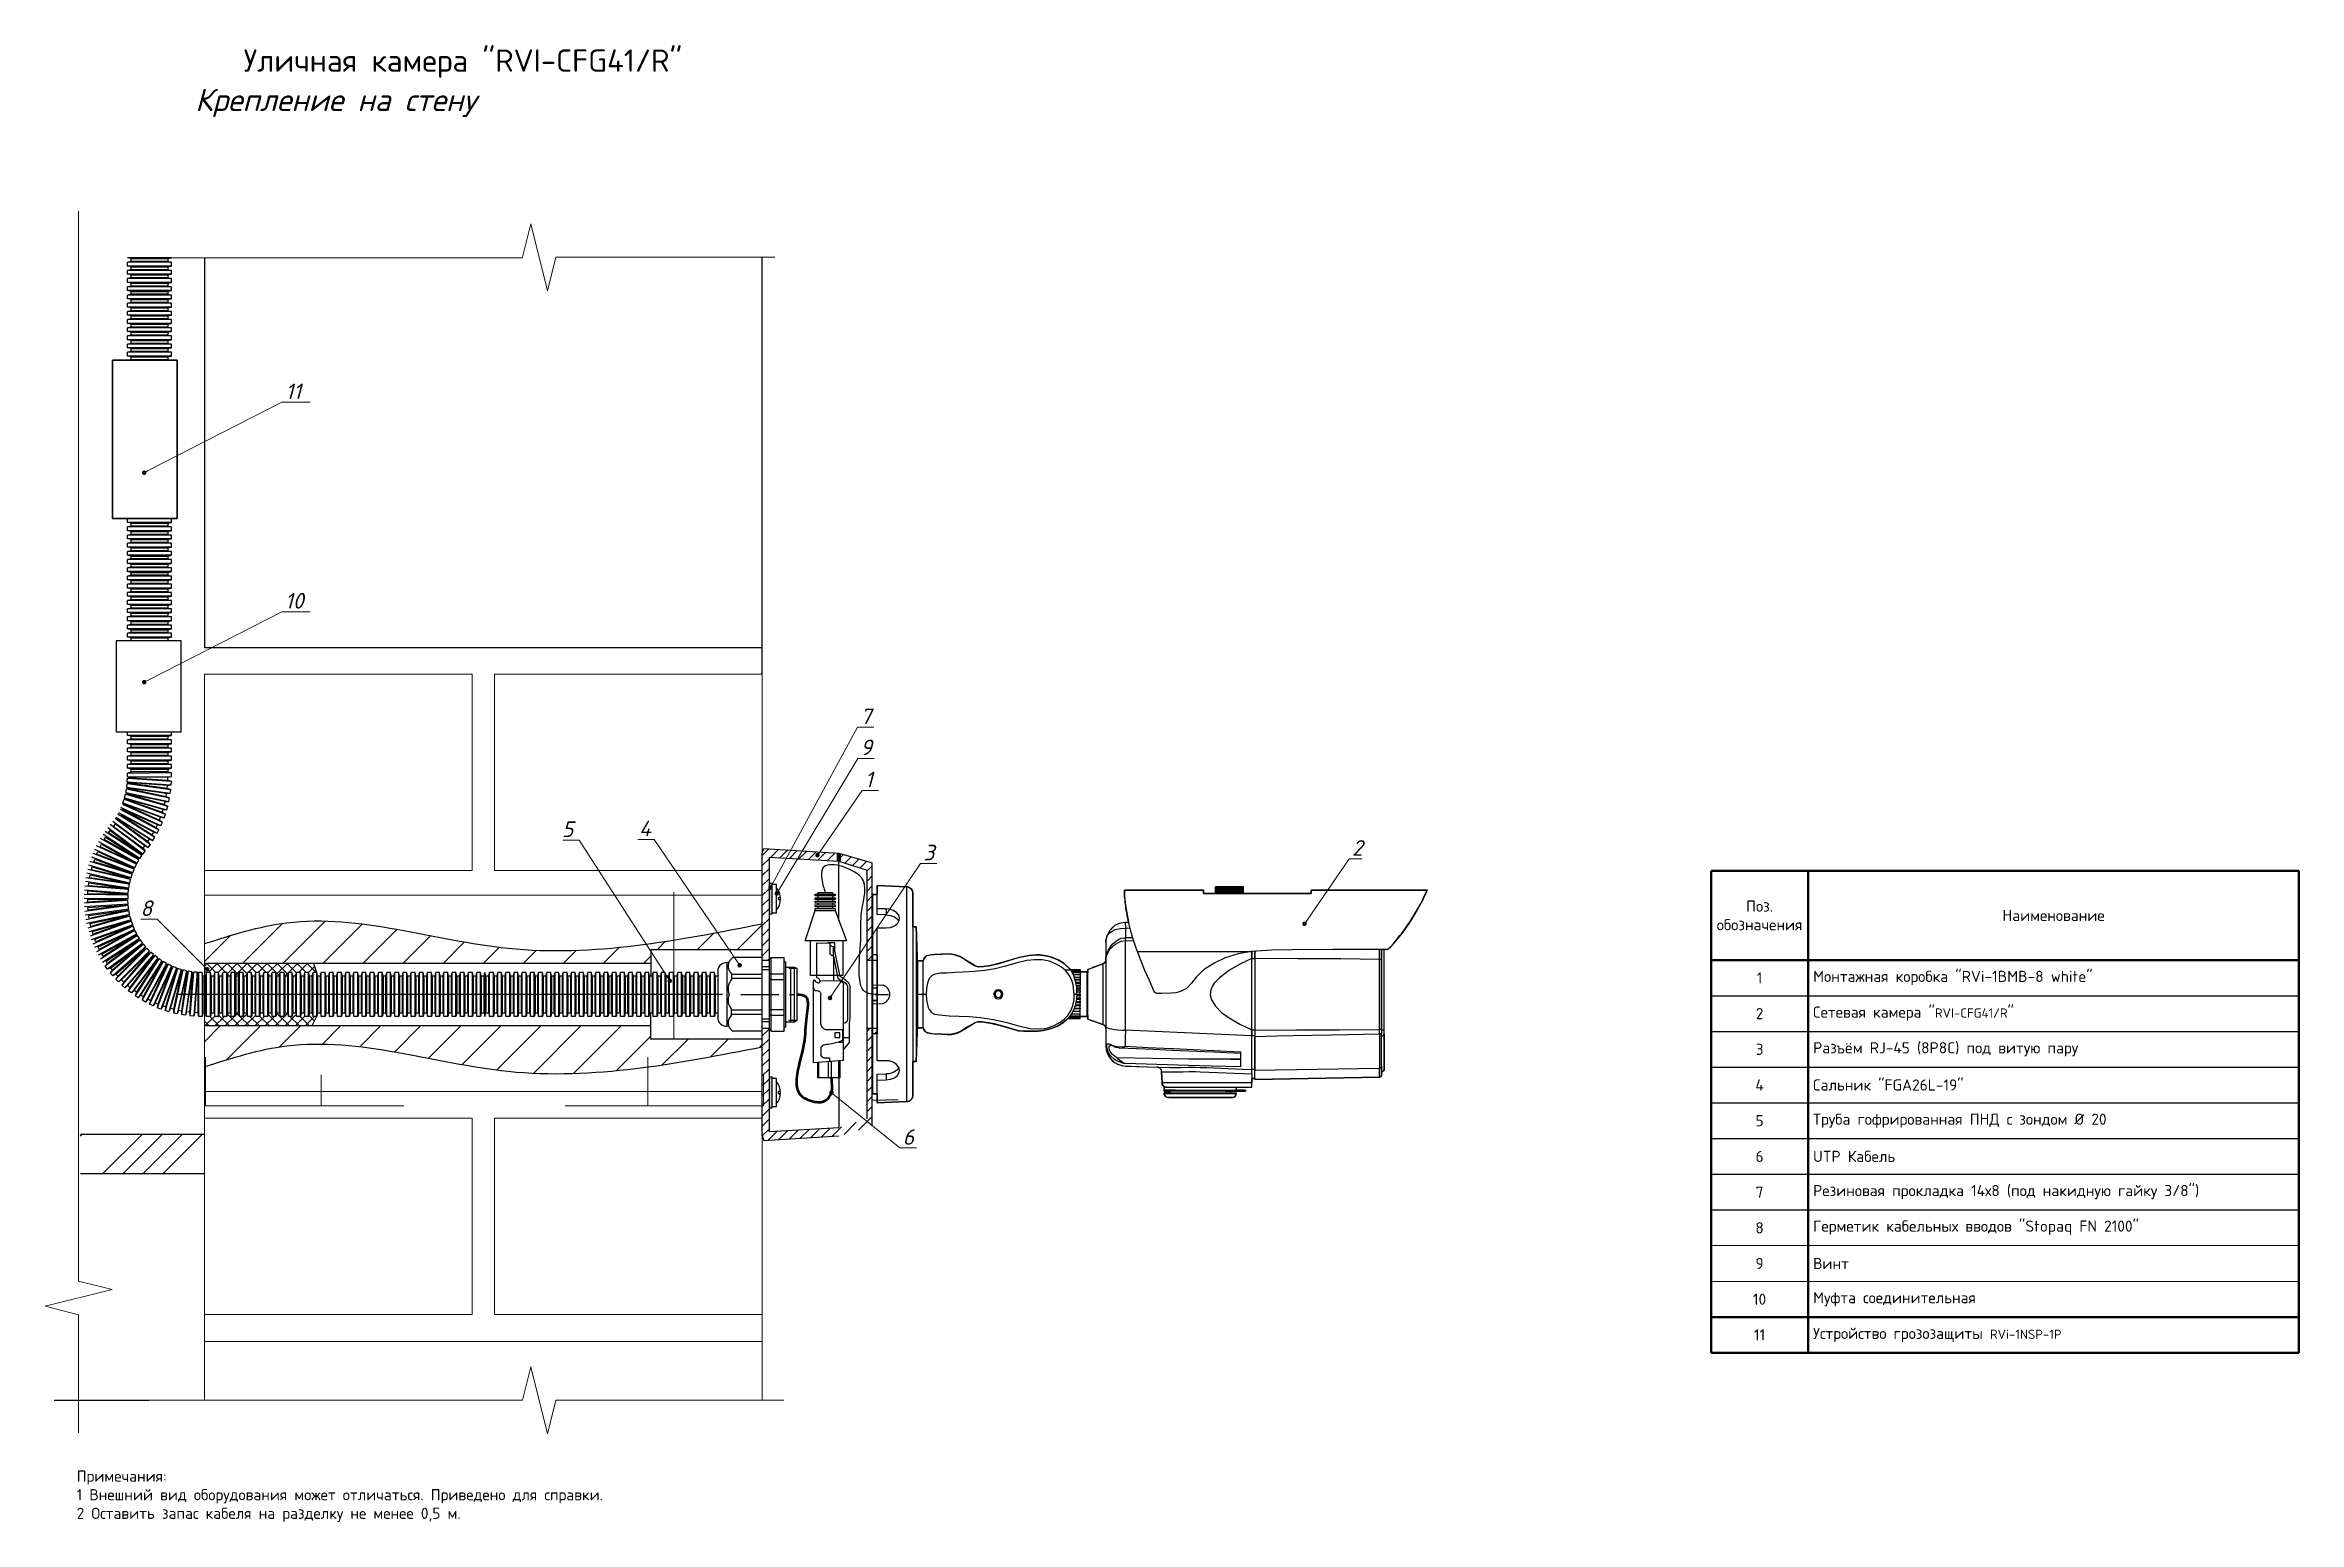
# Model space of a CAD drawing. Header units: millimetres. Extents: x -25459 to 1045457, y -66278 to 462905.
# Drawn here: x 821161 to 871671, y 1470 to 34567 of the extents above; entities that cross this region are included whole.
import ezdxf
from ezdxf import colors
from ezdxf.entities.mleader import LeaderData, LeaderLine
from ezdxf.math import Vec2, Vec3

# ---------------------------------------------------------------- set-up
doc = ezdxf.new("R2010")
doc.units = ezdxf.units.MM
doc.linetypes.add('K5LT_BASIC', pattern=[0])
doc.linetypes.add('K5LT_THIN_INCLUDED_TO_HATCHING', pattern=[0])
doc.layers.add('PDF _Геометрия', color=7, linetype='Continuous')
doc.styles.add('ISOCPEUR', font='isocpeui.ttf', dxfattribs={"height": 250})
doc.styles.add('KOSTY_STYLE', font='isocpeur.ttf')
doc.styles.add('ГОСТ', font='isocpeui.ttf', dxfattribs={"height": 3})
doc.dimstyles.new('ГОСТ', dxfattribs={"dimtxt": 2.5, "dimasz": 2.5, "dimexe": 1.25, "dimexo": 0, "dimgap": 1, "dimtad": 1, "dimtxsty": 'ГОСТ', "dimblk": 'ARCHTICK', "dimcen": 2.5, "dimaunit": 1, "dimadec": 3, "dimazin": 0, "dimtfac": 1, "dimtmove": 0, "dimatfit": 3, "dimldrblk": 'DOTSMALL', "dimfxl": 1, "dimlwd": 13, "dimlwe": 13, "dimarcsym": 0})
pattern_1 = [(45, (738132.06, 189322.04), (-112.2532, 112.2532), []), (135, (738132.06, 189322.04), (-112.2532, -112.2532), [])]
pattern_2 = [(45, (733315, 189322.04), (-449.0128, 449.0128), [])]
pattern_3 = [(45, (821772.57, 13291.06), (-112.2532, 112.2532), [])]

msp = doc.modelspace()

# ---------------------------------------------------------------- texts
at = {"insert": (830271.021, 33270.109), "char_height": 500, "width": 7533.96047, "attachment_point": 5, "style": 'ISOCPEUR', "bg_fill": 3, "box_fill_scale": 1, "bg_fill_color": 256, "bg_fill_transparency": 0}
msp.add_mtext('\\pxi-10.4;Крепление на стену', dxfattribs=at)
at = {"insert": (820368.581, 1470.429), "char_height": 250, "width": 18000, "attachment_point": 7, "style": 'KOSTY_STYLE'}
msp.add_mtext('\\pxi6,qj;Примечания:\\P1 Внешний вид оборудования может отличаться. Приведено для справки.\\P2 Оставить запас кабеля на разделку не менее 0,5 м.', dxfattribs=at)

# ---------------------------------------------------------------- blocks, each defined once
blk = doc.blocks.new('кирпичная стена')
at = {"linetype": 'K5LT_THIN_INCLUDED_TO_HATCHING', "lineweight": 9}
for p, q in [((233.7, 396.1), (226.2, 366.1)), ((237.5, 381.1), (233.7, 396.1)), ((222.5, 381.1), (124.4, 381.1)), ((226.2, 366.1), (222.5, 381.1)), ((405, 380.8), (237.5, 380.8)), ((233.7, -116.2), (226.2, -146.2)), ((237.5, -131.2), (233.7, -116.2)), ((222.5, -131.2), (120.4, -131.2)), ((226.2, -146.2), (222.5, -131.2)), ((405, -131.2), (237.5, -131.2))]:
    blk.add_line(p, q, dxfattribs=at)
blk.add_line((130, 194.2), (130, 381.1))
at = {"linetype": 'K5LT_BASIC'}
for p, q in [((380, 380.8), (380, 206.2)), ((130, 206.2), (130, 263.9)), ((130, 206.2), (130, 263.9)), ((380, 206.2), (130, 206.2))]:
    blk.add_line(p, q, dxfattribs=at)
at = {"linetype": 'K5LT_BASIC', "lineweight": 18}
for p, q in [((130, 309.2), (130, -7.8)), ((130, 209.2), (130, 297.2)), ((130, 95.2), (130, 263.9)), ((130, 95.2), (130, 263.9)), ((130, 107.2), (130, 195.2)), ((130, 106.2), (130, 194.2)), ((130, 194.2), (250, 194.2)), ((250, 194.2), (250, 106.2)), ((260, 106.2), (260, 194.2)), ((260, 194.2), (380, 194.2)), ((380, 194.2), (380, 106.2)), ((380, -131.2), (380, 145.2)), ((250, 106.2), (130, 106.2)), ((380, 106.2), (260, 106.2)), ((130, 7.2), (130, 95.2)), ((130, 95.2), (380, 95.2)), ((130, 78.1), (130, 95.2)), ((130, 6.2), (130, 94.2)), ((380, 95.2), (380, 7.2)), ((130, 7.2), (130, 15.4)), ((130, -6.8), (130, 7.2)), ((130, -6.8), (130, 7.2)), ((380, 7.2), (130, 7.2)), ((130, -131.2), (130, -4.8)), ((130, -4.8), (250, -4.8)), ((250, -4.8), (250, -92.8)), ((260, -92.8), (260, -4.8)), ((260, -4.8), (380, -4.8)), ((380, -4.8), (380, -92.8)), ((250, -92.8), (130, -92.8)), ((380, -92.8), (260, -92.8)), ((130, -131.2), (130, -104.8)), ((130, -104.8), (380, -104.8))]:
    blk.add_line(p, q, dxfattribs=at)
at = {"lineweight": 35, "ltscale": 100}
blk.add_lwpolyline([(421.2, 335), (392.3, 335), (392.3, 264.1), (421.2, 264.1)], close=True, dxfattribs=at)
blk = doc.blocks.new('_ARCHTICK')
at = {"color": 0, "linetype": 'ByBlock', "const_width": 0.15}
blk.add_lwpolyline([(-0.5, -0.5), (0.5, 0.5)], dxfattribs=at)
blk = doc.blocks.new('*D36')
at = {"color": 0, "lineweight": 13, "transparency": 16777216}
for p, q in [((835251, 14291), (835251, 15586)), ((835945, 14291), (835249, 14291)), ((835251, 12291), (835251, 14291)), ((835945, 12291), (835249, 12291))]:
    blk.add_line(p, q, dxfattribs=at)
at = {"layer": 'Defpoints', "color": 0, "transparency": 16777216}
for p in [(835251, 14291), (835950, 14291), (835950, 12291)]:
    blk.add_point(p, dxfattribs=at)
at = {"color": 0, "lineweight": 13, "transparency": 16777216, "xscale": 3, "yscale": 3, "zscale": 3}
for p, rotation in [((835251, 14291), 90), ((835251, 12291), 270)]:
    blk.add_blockref('_ARCHTICK', p, dxfattribs=dict(at, rotation=rotation))
at = {"color": 0, "lineweight": 13, "transparency": 16777216, "insert": (835248, 15582), "char_height": 3, "attachment_point": 5, "rotation": 90, "style": 'ГОСТ'}
blk.add_mtext('%%C40', dxfattribs=at)
blk = doc.blocks.new('_DotSmall')
at = {"color": 0, "linetype": 'ByBlock', "const_width": 0.5}
blk.add_lwpolyline([(-0.0625, 0, 1), (0.0625, 0, 1)], format="xyb", close=True, dxfattribs=at)
blk = doc.blocks.new('PLUF-8P8C-S-C6-SH')
for p, q in [((-5.2, -3.3), (-5.2, 0.2)), ((-5.2, 0.2), (-2, 0.2)), ((-3, -0.1), (3, 0.1)), ((-2, 0.2), (-1.9, -0.1)), ((3, 0.1), (3, -15.2)), ((-7.4, -14.2), (-5.2, -3.3)), ((-4.6, -5.7), (-6.6, -15.7)), ((-4.6, -5.7), (-4.6, -1.8)), ((-4.6, -5.7), (-4.6, -16.8)), ((-3.9, -1.3), (-3, -1.3)), ((-3, -0.1), (-3, -4.3)), ((-12.1, -33.3), (-12.1, -20)), ((-10.9, -19.2), (-10.9, -33.9)), ((-9.1, -52.4), (-9.1, -18.5)), ((1.5, -16.6), (-7.4, -16.8)), ((3.5, -16.6), (4.5, -16.6)), ((4.5, -16.6), (4.5, -53.3)), ((1.1, -36.1), (1.1, -22.8)), ((3.1, -21.2), (3.4, -21.2)), ((-11.8, -35.7), (-12.1, -33.3)), ((-11.8, -42.3), (-11.8, -35.7)), ((-8.8, -43.4), (-8.8, -38.7)), ((-8.8, -38.7), (-1.2, -38.7)), ((-11.8, -44.4), (-11.8, -42.3)), ((-11.8, -42.3), (-9.1, -42.3)), ((-9.1, -47.7), (-11.8, -44.4)), ((-7, -44.2), (-9.1, -44.2)), ((0.9, -50.5), (0.9, -46.4)), ((4.5, -53.3), (-9.1, -52.4)), ((-7.5, -52.5), (-7.5, -60.2)), ((-7.5, -60.2), (2.4, -60.2)), ((-7, -60.2), (-7, -52.5)), ((-3.7, -60.2), (-3.7, -52.8)), ((-2.9, -52.8), (-2.9, -51.4)), ((-2.9, -51.4), (-0.4, -51.4)), ((-2.4, -60.2), (-2.4, -52.9)), ((1.9, -60.2), (1.9, -53.2)), ((2.4, -60.2), (2.4, -53.2))]:
    blk.add_line(p, q)
blk.add_lwpolyline([(-7.4, -40.1), (-5.2, -40.1), (-5.2, -42.1), (-7.4, -42.1)], close=True)
for centre, radius, start, end in [((-4, -1.9), 0.647, 80.1794, 167.487), ((-4.7, -4), 1.74, 272.5521, 347.1723), ((-6.7, -20.6), 5.4, 114.0488, 173.3533), ((-7.6, -20.2), 3.41, 108.8318, 163.7983), ((-7.3, -18.7), 1.88, 94.0563, 172.4245), ((-9.9, -13.1), 2.75, 290.4558, 337.1486), ((-10.2, -11.9), 5.22, 286.6306, 314.2676), ((2.6, -19.5), 1.88, 294.9072, 353.188), ((2.8, -22.9), 1.76, 82.0236, 176.7722), ((-9.1, -34), 1.74, 178.434, 269.8643), ((-1.9, -35.8), 2.95, 283.7153, 354.8713), ((0.9, -23.1), 22.5, 244.3431, 249.3992), ((3.5, -8.4), 37.3, 253.6375, 263.6653), ((-0.8, -47.3), 1.89, 29.9681, 84.5499), ((-0.6, -49.8), 1.56, 275.8047, 336.6577)]:
    blk.add_arc(centre, radius, start, end)
blk.add_spline([(3, -15.2), (2.3, -15.6), (1.9, -15.9), (1.7, -16.1), (1.6, -16.3), (1.5, -16.9), (1.6, -17.3), (1.8, -17.6), (2.2, -17.8), (2.4, -17.7), (2.9, -17.5), (3.4, -17.1), (3.5, -16.8), (3.5, -16.6)], degree=3)
blk = doc.blocks.new('_DOT')
at = {"color": 0, "linetype": 'ByBlock', "lineweight": -2}
blk.add_line((-0.5, 0), (-1, 0), dxfattribs=at)
at = {"color": 0, "linetype": 'ByBlock', "const_width": 0.5}
blk.add_lwpolyline([(-0.25, 0, 1), (0.25, 0, 1)], format="xyb", close=True, dxfattribs=at)
blk = doc.blocks.new('*D37')
at = {"color": 0, "lineweight": 13, "transparency": 16777216}
for p, q in [((834670, 11882), (834670, 10793)), ((837259, 11488), (837259, 10793)), ((834670, 10794), (832814, 10794)), ((837259, 10794), (834670, 10794))]:
    blk.add_line(p, q, dxfattribs=at)
at = {"layer": 'Defpoints', "color": 0, "transparency": 16777216}
for p in [(834670, 11887), (837259, 11493), (834670, 10794)]:
    blk.add_point(p, dxfattribs=at)
at = {"color": 0, "lineweight": 13, "transparency": 16777216, "xscale": 3, "yscale": 3, "zscale": 3, "rotation": 180}
blk.add_blockref('_ARCHTICK', (834670, 10794), dxfattribs=at)
at = {"color": 0, "lineweight": 13, "transparency": 16777216, "xscale": 3, "yscale": 3, "zscale": 3}
blk.add_blockref('_ARCHTICK', (837259, 10794), dxfattribs=at)
at = {"color": 0, "lineweight": 13, "transparency": 16777216, "insert": (832820, 10797), "char_height": 3, "attachment_point": 5, "style": 'ГОСТ'}
blk.add_mtext('min50', dxfattribs=at)
blk = doc.blocks.new('*D38')
at = {"color": 0, "lineweight": 13, "transparency": 16777216}
for p, q in [((824756, 11882), (824756, 10793)), ((827346, 11488), (827346, 10793)), ((824756, 10794), (827346, 10794)), ((827346, 10794), (829202, 10794))]:
    blk.add_line(p, q, dxfattribs=at)
at = {"layer": 'Defpoints', "color": 0, "transparency": 16777216}
for p in [(824756, 11887), (827346, 11493), (824756, 10794)]:
    blk.add_point(p, dxfattribs=at)
at = {"color": 0, "lineweight": 13, "transparency": 16777216, "xscale": 3, "yscale": 3, "zscale": 3, "rotation": 180}
blk.add_blockref('_ARCHTICK', (824756, 10794), dxfattribs=at)
at = {"color": 0, "lineweight": 13, "transparency": 16777216, "xscale": 3, "yscale": 3, "zscale": 3}
blk.add_blockref('_ARCHTICK', (827346, 10794), dxfattribs=at)
at = {"color": 0, "lineweight": 13, "transparency": 16777216, "insert": (829196, 10797), "char_height": 3, "attachment_point": 5, "style": 'ГОСТ'}
blk.add_mtext('min50', dxfattribs=at)
blk = doc.blocks.new('*T39')
at = {"color": 0, "lineweight": 50, "ltscale": 100, "transparency": 16777216}
for p, q in [((0, 0), (13175, 0)), ((0, 0), (0, -10800)), ((2175, 0), (2175, -10800)), ((13175, 0), (13175, -10800)), ((0, -2000), (13175, -2000)), ((0, -10000), (13175, -10000)), ((0, -10800), (13175, -10800))]:
    blk.add_line(p, q, dxfattribs=at)
at = {"color": 0, "ltscale": 100, "transparency": 16777216}
for p, q in [((0, -2800), (13175, -2800)), ((0, -3600), (13175, -3600)), ((0, -4400), (13175, -4400)), ((0, -5200), (13175, -5200)), ((0, -6000), (13175, -6000)), ((0, -6800), (13175, -6800)), ((0, -7600), (13175, -7600))]:
    blk.add_line(p, q, dxfattribs=at)
at = {"color": 0, "lineweight": 0, "ltscale": 100, "transparency": 16777216}
for p, q in [((0, -8400), (13175, -8400)), ((0, -9200), (13175, -9200))]:
    blk.add_line(p, q, dxfattribs=at)
at = {"color": 0, "ltscale": 100, "transparency": 16777216, "char_height": 250, "style": 'KOSTY_STYLE'}
for s, insert, width, attachment_point in [('Поз. обозначения', (1088, -1000), 1952.07, 5), ('Наименование', (7675, -1000), 10776.98, 5), ('1', (1088, -2400), 1952.07, 5), ('Монтажная коробка "RVi-1BMB-8 white"', (2287, -2400), 10776.98, 4), ('Сетевая камера "{\\H0.83333x;RVI-CFG41/R}"', (2287, -3200), 10776.98, 4), ('2', (1088, -3200), 1952.07, 5), ('3', (1088, -4000), 1952.07, 5), ('Разъём RJ-45 (8P8C) под витую пару ', (2287, -4000), 10776.98, 4), ('4', (1088, -4800), 1952.07, 5), ('Сальник "FGA26L-19"', (2287, -4800), 10776.98, 4), ('5', (1088, -5600), 1952.07, 5), ('Труба гофрированная ПНД с зондом Ø 20', (2287, -5600), 10776.98, 4), ('6', (1088, -6400), 1952.07, 5), ('UTP Кабель', (2287, -6400), 10776.98, 4), ('Резиновая прокладка 14х8 (под накидную гайку 3/8")', (2287, -7200), 10776.98, 4), ('7', (1088, -7200), 1952.07, 5), ('8', (1088, -8000), 1952.07, 5), ('Герметик кабельных вводов "Stopaq FN 2100" ', (2287, -8000), 10776.98, 4), ('9', (1088, -8800), 1952.07, 5), ('Винт', (2287, -8800), 10776.98, 4), ('10', (1088, -9600), 1952.07, 5), ('Муфта соединительная', (2287, -9600), 10776.98, 4), ('11', (1088, -10400), 1952.07, 5), ('Устройство грозозащиты {\\H0.83333x;RVi-1NSP-1P}', (2287, -10400), 10776.98, 4)]:
    blk.add_mtext(s, dxfattribs=dict(at, insert=insert, width=width, attachment_point=attachment_point))
blk = doc.blocks.new('RV-3NCT2165 (2.8-12)')
at = {"layer": 'PDF _Геометрия', "lineweight": 25}
for points in [[(-2261, -358), (-2261, -348), (-2272, -339), (-2272, 201), (-2282, 201), (-2290, 203), (-2292, 204), (-2297, 209), (-2312, 226), (-2343, 264), (-2352, 274), (-2377, 310), (-2394, 335), (-2421, 379), (-2435, 405), (-2442, 418), (-2447, 430), (-2462, 461), (-2466, 468), (-1945, 468), (-1945, 452), (-1925, 452), (-1925, 453), (-1642, 453), (-1642, 483), (-1516, 483), (-1516, 453), (-1483, 453), (-1462, 452), (-1462, 468), (-1108, 468), (-1109, 441), (-1110, 427), (-1112, 411), (-1115, 388), (-1120, 359), (-1125, 335), (-1127, 324), (-1113, 323), (-1091, 320), (-1067, 310), (-1053, 299), (-1042, 286), (-1028, 257), (-1025, 241), (-1025, 175), (-1025, 161)], [(-1482, 452), (-1482, 453), (-1925, 453), (-1925, 452), (-1945, 452), (-1945, 457), (-1945, 465), (-1945, 468), (-2466, 468), (-2464, 466), (-2462, 460), (-2456, 447), (-2453, 441), (-2447, 430), (-2445, 424), (-2443, 420), (-2442, 418), (-2440, 415), (-2439, 413), (-2438, 411), (-2437, 410), (-2435, 406), (-2428, 393), (-2423, 384), (-2410, 360), (-2406, 354), (-2384, 319), (-2352, 274), (-2338, 257), (-2311, 225), (-2296, 208), (-2296, 208), (-2292, 204), (-2289, 203), (-2286, 202), (-2281, 201), (-2043, 201), (-1860, 200), (-1768, 198), (-1677, 192)], [(-1167, 192), (-1161, 208), (-1155, 225), (-1145, 257), (-1140, 274), (-1128, 319), (-1120, 354), (-1120, 360), (-1115, 384), (-1114, 393), (-1113, 406), (-1112, 410), (-1112, 411), (-1112, 413), (-1111, 415), (-1111, 418), (-1111, 420), (-1111, 424), (-1110, 430), (-1109, 441), (-1109, 447), (-1108, 460), (-1108, 466), (-1108, 468), (-1462, 468), (-1462, 465), (-1462, 457), (-1462, 452), (-1482, 452), (-1925, 452)], [(-1925, 452), (-1925, 452)], [(-1641, 483), (-1641, 483)], [(-1641, 483), (-1641, 453), (-1641, 483), (-1641, 483), (-1641, 453), (-1641, 483), (-1639, 483), (-1639, 453), (-1639, 483), (-1637, 483), (-1637, 453), (-1637, 483), (-1635, 483)], [(-1641, 483), (-1641, 483)], [(-1639, 483), (-1639, 483)], [(-1637, 483), (-1637, 483)], [(-1634, 483), (-1635, 483), (-1635, 453)], [(-1634, 453), (-1634, 483), (-1631, 483)], [(-1631, 453), (-1631, 483), (-1628, 483)], [(-1631, 483), (-1631, 483), (-1631, 453)], [(-1626, 483), (-1627, 483), (-1628, 483), (-1628, 453)], [(-1626, 453), (-1626, 483), (-1624, 483)], [(-1622, 483), (-1623, 483), (-1624, 483), (-1624, 453)], [(-1622, 453), (-1622, 483), (-1619, 483)], [(-1617, 483), (-1618, 483), (-1619, 483), (-1619, 453)], [(-1617, 453), (-1617, 483), (-1613, 483)], [(-1612, 483), (-1613, 483), (-1613, 453)], [(-1612, 453), (-1612, 483), (-1607, 483)], [(-1600, 483), (-1601, 483), (-1602, 483), (-1602, 453), (-1602, 483), (-1607, 483), (-1607, 453)], [(-1607, 483), (-1607, 483), (-1607, 453)], [(-1602, 483), (-1602, 483)], [(-1600, 453), (-1600, 483), (-1596, 483)], [(-1596, 453), (-1596, 483), (-1595, 483)], [(-1594, 483), (-1594, 483), (-1595, 483), (-1595, 453)], [(-1594, 453), (-1594, 483), (-1590, 483)], [(-1590, 453), (-1590, 483), (-1589, 483)], [(-1587, 483), (-1588, 483), (-1589, 483), (-1589, 453)], [(-1587, 453), (-1587, 483), (-1585, 483)], [(-1585, 453), (-1585, 483), (-1582, 483)], [(-1581, 483), (-1582, 483), (-1582, 483), (-1582, 453)], [(-1581, 453), (-1581, 483), (-1578, 483), (-1578, 453)], [(-1578, 483), (-1576, 483)], [(-1575, 453), (-1575, 483), (-1575, 483), (-1576, 483), (-1576, 453)], [(-1572, 453), (-1572, 483), (-1575, 483)], [(-1572, 483), (-1569, 483), (-1569, 453)], [(-1568, 453), (-1568, 483), (-1568, 483), (-1569, 483)], [(-1566, 453), (-1566, 483), (-1568, 483)], [(-1566, 483), (-1563, 483)], [(-1561, 453), (-1561, 483), (-1562, 483), (-1563, 483), (-1563, 453)], [(-1560, 453), (-1560, 483), (-1561, 483)], [(-1560, 483), (-1557, 483)], [(-1555, 453), (-1555, 483), (-1556, 483), (-1557, 483), (-1557, 453)], [(-1555, 453), (-1555, 483), (-1555, 483)], [(-1555, 483), (-1550, 483)], [(-1549, 453), (-1549, 483), (-1550, 483), (-1550, 483), (-1550, 453)], [(-1549, 483), (-1545, 483)], [(-1543, 453), (-1543, 483), (-1544, 483), (-1545, 483), (-1545, 453)], [(-1543, 483), (-1539, 483), (-1539, 453)], [(-1538, 453), (-1538, 483), (-1539, 483)], [(-1538, 483), (-1534, 483)], [(-1533, 453), (-1533, 483), (-1534, 483), (-1534, 453)], [(-1533, 483), (-1530, 483), (-1530, 453)], [(-1529, 453), (-1529, 483), (-1530, 483)], [(-1529, 483), (-1526, 483)], [(-1525, 453), (-1525, 483), (-1526, 483), (-1526, 483), (-1526, 453)], [(-1525, 483), (-1523, 483)], [(-1522, 453), (-1522, 483), (-1523, 483), (-1523, 453)], [(-1522, 483), (-1520, 483), (-1520, 453)], [(-1519, 453), (-1519, 483), (-1520, 483)], [(-1519, 483), (-1518, 483), (-1518, 453)], [(-1517, 453), (-1517, 483), (-1518, 483)], [(-1517, 483), (-1516, 483), (-1516, 453), (-1516, 483), (-1516, 483), (-1516, 453), (-1516, 483)], [(-1516, 483), (-1516, 483)], [(-1516, 483), (-1516, 483)], [(-1482, 452), (-1482, 452)], [(-131, 483), (-131, 481), (-131, 476), (-131, 467), (-131, 454), (-131, 439), (-131, 420), (-131, 398), (-131, 372), (-131, 345), (-131, 315), (-131, 282), (-131, 247), (-131, 210), (-131, 173), (-131, 133), (-131, 93), (-131, 52), (-131, 10), (-131, -31), (-131, -72), (-131, -112), (-131, -153), (-131, -191), (-131, -229), (-131, -264), (-131, -298), (-131, -329), (-131, -358), (-131, -384), (-131, -408), (-131, -428), (-131, -445), (-131, -459), (-131, -469), (-131, -476), (-131, -480)], [(0, 28), (21, 28), (21, 68), (21, 108), (21, 147), (21, 184), (21, 220), (21, 255), (21, 287), (21, 317), (21, 345), (21, 369), (21, 391), (21, 409), (21, 424), (21, 435), (21, 444), (21, 448), (0, 448), (21, 448)], [(21, 448), (21, 448)], [(-1025, 233), (-1025, 234), (-1025, 235), (-1025, 237), (-1025, 240), (-1028, 252), (-1033, 264), (-1042, 276), (-1053, 284), (-1067, 291), (-1091, 296), (-1113, 297), (-1114, 297), (-1114, 302), (-1114, 307), (-1113, 311), (-1113, 315), (-1113, 319), (-1113, 321), (-1113, 323), (-1114, 323), (-1128, 324)], [(-1113, 399), (-1114, 396)], [(-1114, 323), (-1113, 323), (-1091, 320), (-1067, 310), (-1054, 299), (-1042, 286), (-1028, 257), (-1028, 255), (-1025, 242), (-1025, 237), (-1025, 235), (-1025, 234), (-1025, 233), (-1025, 219), (-1025, 205), (-1025, 193), (-1025, 183), (-1025, 173), (-1025, 166), (-1025, 161), (-1025, 157), (-1025, 158), (-1025, 159), (-1025, 162), (-1025, 164), (-1028, 180), (-1029, 181), (-1034, 191)], [(-160, 303), (-175, 303), (-181, 125), (-181, 123), (-181, 117), (-181, 108), (-181, 95), (-181, 79), (-181, 61), (-181, 40), (-181, 19), (-181, 6)], [(-175, 303), (-175, 301), (-175, 296), (-175, 287), (-175, 275), (-175, 259), (-175, 241), (-175, 220), (-175, 196), (-175, 170), (-175, 142), (-175, 112), (-175, 81), (-175, 49), (-175, 17), (-175, -16), (-175, -49), (-175, -80), (-175, -111), (-175, -141), (-175, -169), (-175, -195), (-175, -218), (-175, -239), (-175, -258), (-175, -273), (-175, -285), (-175, -293), (-175, -298), (-175, -301)], [(-40, 384), (-40, 357), (-60, 354), (-77, 348), (-91, 338), (-96, 329)], [(-40, 357), (0, 358), (0, 384)], [(-1694, 194), (-1692, 194), (-1692, 163), (-1885, 161), (-2078, 161), (-2252, 159), (-2254, 159), (-2257, 159), (-2260, 158), (-2261, 157), (-2261, 156), (-2261, 201), (-2261, 186), (-2261, 134), (-2261, 76), (-2261, 19), (-2261, -42), (-2261, -101), (-2261, -160), (-2266, -159), (-2272, -159), (-2272, -127), (-2272, -92), (-2272, -56), (-2272, -20), (-2272, 16), (-2272, 52), (-2272, 88), (-2272, 122), (-2272, 156), (-2272, 187), (-2272, 203)], [(-1112, 254), (-1112, 254), (-1112, 252), (-1112, 249), (-1113, 245), (-1113, 241), (-1090, 237), (-1067, 224), (-1042, 201), (-1028, 176), (-1025, 164), (-1025, 161), (-1025, 159), (-1025, 158), (-1025, 157), (-1025, 93), (-1025, 35), (-1025, -23), (-1025, -83), (-1025, -142), (-1027, -146), (-1032, -149), (-1040, -152), (-1051, -154), (-1064, -157), (-1079, -159), (-1096, -160), (-1113, -160), (-1113, -95), (-1113, -30), (-1113, 37), (-1113, 105), (-1113, 173), (-1113, 241), (-1114, 241), (-1150, 242)], [(-1114, 255), (-1145, 256)], [(-1029, 181), (-1029, 182), (-1035, 197), (-1045, 213), (-1056, 227), (-1068, 237), (-1081, 246), (-1094, 252), (-1108, 254), (-1112, 254), (-1114, 254), (-1114, 263), (-1114, 274), (-1114, 286), (-1114, 297), (-1134, 298)], [(-2272, 188), (-2272, 188)], [(-2272, -185), (-2272, -182), (-2272, -176), (-2272, -166), (-2272, -153), (-2272, -137), (-2272, -118), (-2272, -98), (-2272, -74), (-2272, -50), (-2272, -24), (-2272, 1), (-2272, 27), (-2272, 53), (-2272, 77), (-2272, 100), (-2272, 121), (-2272, 139), (-2272, 156), (-2272, 169), (-2272, 178), (-2272, 185), (-2272, 187), (-2272, 188)], [(-1692, -160), (-1692, -188), (-1790, -186), (-1864, -184), (-2037, -181), (-2252, -176), (-2252, -157), (-2254, -156), (-2257, -156), (-2260, -156), (-2261, -154), (-2261, -154), (-2261, -117), (-2261, -78), (-2261, -39), (-2261, 1), (-2261, 42), (-2261, 81), (-2261, 120), (-2261, 156)], [(-1692, 163), (-1692, 128), (-1692, 93), (-1692, 56), (-1692, 20), (-1692, -17), (-1692, -54), (-1692, -90), (-1692, -126), (-1692, -160), (-1880, -159), (-2071, -158), (-2252, -157), (-2252, -123), (-2252, -88), (-2252, -53), (-2252, -17), (-2252, 20), (-2252, 56), (-2252, 91), (-2252, 126), (-2252, 159), (-2252, 171), (-2252, 201)], [(-1679, -159), (-1679, -120), (-1679, -81), (-1679, -40), (-1679, 1), (-1679, 42), (-1679, 83), (-1679, 123), (-1679, 161), (-1679, 192), (-1679, 161), (-1692, 161), (-1692, 194)], [(-1679, 161), (-1628, 137), (-1579, 109), (-1534, 75), (-1511, 50), (-1502, 36), (-1496, 20), (-1493, -2), (-1499, -24), (-1516, -53), (-1544, -81), (-1577, -104), (-1626, -133), (-1679, -159), (-1679, -186), (-1478, -176), (-1311, -169), (-1113, -160), (-1112, -193), (-1112, -223), (-1112, -232), (-1213, -237), (-1322, -242), (-1328, -242), (-1629, -257), (-1629, -289), (-1629, -310), (-1629, -325), (-1499, -322), (-1396, -319), (-1112, -310), (-1111, -310), (-1106, -309), (-1084, -302), (-1068, -294), (-1062, -290), (-1046, -275), (-1037, -261), (-1032, -247), (-1030, -235), (-1030, -225), (-1032, -221), (-1040, -221), (-1050, -225), (-1068, -233)], [(-1025, -154), (-1025, -151), (-1024, -147), (-1023, -144), (-1022, -142), (-1020, -139), (-1018, -137), (-1015, -136), (-1012, -134), (-944, -110), (-944, -108), (-944, -101), (-944, -92), (-944, -79), (-944, -64), (-944, -47), (-944, -28), (-944, -9), (-944, 11), (-944, 31), (-944, 50), (-944, 67), (-944, 82), (-944, 95), (-944, 104), (-944, 110), (-944, 112), (-1012, 137), (-1015, 139), (-1018, 140), (-1020, 142), (-1022, 144), (-1023, 147), (-1024, 150), (-1025, 153), (-1025, 156)], [(-1012, 137), (-1012, 134), (-1012, 129), (-1012, 119), (-1012, 107), (-1012, 91), (-1012, 74), (-1012, 54), (-1012, 34), (-1012, 12), (-1012, -10), (-1012, -32), (-1012, -52), (-1012, -71), (-1012, -89), (-1012, -104), (-1012, -117), (-1012, -126), (-1012, -132), (-1012, -134)], [(-910, 102), (-940, 102), (-944, 97)], [(-940, 102), (-940, 98), (-940, 91), (-940, 81), (-940, 68), (-940, 52), (-940, 34), (-940, 16), (-940, -3), (-940, -22), (-940, -40), (-940, -56), (-940, -71), (-940, -83), (-940, -92), (-940, -98), (-940, -99)], [(-844, 110), (-910, 110), (-910, 109)], [(-869, 109), (-910, 109), (-910, 105)], [(-871, 105), (-910, 105), (-910, 98)], [(-883, 1), (-879, 44), (-873, 64), (-861, 86), (-845, 106), (-826, 122), (-805, 135), (-773, 149), (-739, 156), (-705, 156), (-670, 152), (-622, 140), (-575, 127), (-529, 115), (-481, 108), (-434, 103), (-386, 100), (-349, 98), (-312, 96), (-286, 95), (-260, 91), (-246, 85), (-233, 71), (-226, 51), (-221, 27), (-220, 1), (-221, -26), (-228, -58), (-233, -68), (-243, -81), (-257, -88), (-280, -91), (-323, -95), (-367, -97), (-412, -99), (-463, -103), (-522, -112), (-581, -125), (-633, -141), (-685, -152), (-717, -154), (-748, -152), (-764, -149), (-793, -139), (-820, -124), (-838, -110), (-854, -94), (-868, -73), (-877, -49), (-883, -24), (-883, 1), (-890, 1), (-894, 1), (-895, -2), (-894, -14), (-893, -15), (-894, -17), (-893, -21), (-888, -51), (-878, -74), (-866, -94), (-850, -112), (-832, -127), (-805, -143), (-776, -154), (-744, -161)], [(-261, 179), (-244, 178), (-223, 173), (-216, 169), (-210, 162), (-206, 151), (-211, 164), (-218, 171), (-226, 174), (-241, 177), (-256, 179), (-291, 181), (-325, 182), (-348, 178), (-371, 170), (-391, 158), (-411, 145), (-439, 128), (-453, 124), (-477, 125), (-500, 129), (-546, 139), (-590, 152), (-634, 166), (-680, 175), (-714, 178), (-749, 175), (-781, 167), (-814, 154), (-838, 139), (-859, 120), (-866, 112), (-869, 108), (-873, 100), (-878, 90), (-886, 66), (-893, 35), (-894, 1)], [(-726, 177), (-737, 176), (-771, 170), (-803, 159), (-834, 142), (-866, 112), (-868, 110)], [(-470, 125), (-459, 124), (-456, 124)], [(-206, -149), (-181, -149), (-181, -147), (-181, -137), (-181, -107), (-181, -72), (-181, -56), (-181, -39), (-181, -9), (-181, 1), (-206, 1), (-206, 34), (-206, 62), (-206, 90), (-206, 126), (-206, 142), (-206, 150), (-206, 151)], [(-181, 1), (-181, 18), (-181, 34), (-181, 41), (-181, 47), (-181, 54), (-181, 57), (-181, 61), (-181, 66), (-181, 72), (-181, 78), (-181, 83), (-181, 86), (-181, 91), (-181, 97), (-181, 102), (-181, 108), (-181, 112), (-181, 114), (-181, 117), (-181, 122), (-181, 125), (-181, 130), (-181, 134), (-181, 137), (-181, 142), (-181, 146), (-181, 149), (-181, 151)], [(-874, 98), (-910, 98), (-910, 90)], [(-878, 90), (-910, 90), (-910, 78)], [(-882, 78), (-910, 78), (-910, 67)], [(-910, 66), (-910, 67), (-886, 67)], [(-886, 66), (-910, 66), (-910, 54)], [(-910, 51), (-910, 54), (-888, 54)], [(-889, 51), (-910, 51), (-910, 40)], [(-910, 35), (-910, 40), (-891, 40)], [(-893, 35), (-910, 35), (-910, 25)], [(-910, 19), (-910, 25), (-893, 25)], [(-893, 19), (-910, 19), (-910, 10)], [(-910, 2), (-910, 10), (-893, 10)], [(-894, 2), (-910, 2), (-910, -6), (-895, -6)], [(-181, -125), (-181, -149), (-206, -149), (-211, -161), (-218, -168), (-226, -172), (-241, -175), (-256, -176), (-291, -178), (-325, -180), (-348, -176), (-371, -167), (-391, -155), (-411, -142), (-439, -125), (-453, -121), (-476, -122), (-500, -126), (-567, -143), (-634, -163), (-639, -163), (-658, -164), (-685, -164), (-720, -164), (-744, -161), (-709, -164), (-677, -164), (-652, -164), (-636, -163), (-634, -163), (-580, -147), (-526, -132), (-470, -122), (-451, -122), (-434, -128), (-403, -147), (-373, -166), (-354, -174), (-334, -178), (-313, -180), (-292, -178), (-248, -176), (-233, -174), (-221, -170), (-214, -165), (-209, -158), (-206, -149), (-206, -147), (-206, -137), (-206, -107), (-206, -73), (-206, -57), (-206, -40), (-206, -10), (-206, 1), (-213, 1), (-220, 1)], [(-563, 1), (-563, 2)], [(-524, 7), (-523, 2), (-523, 1), (-523, 2), (-524, 8)], [(-181, 5), (-181, -7), (-181, -17), (-181, -38), (-181, -59), (-181, -77), (-181, -93), (-181, -105), (-181, -115), (-181, -121), (-181, -122), (-175, -301), (-160, -301)], [(0, -445), (21, -445), (21, -441), (21, -433), (21, -422), (21, -407), (21, -389), (21, -367), (21, -343), (21, -316), (21, -286), (21, -254), (21, -220), (21, -183), (21, -146), (21, -108), (21, -68), (21, -27), (0, -27), (21, -27), (21, -25), (21, -20), (21, -10), (21, 0), (21, 11), (21, 20), (21, 26), (21, 28)], [(-501, -127), (-545, -137), (-585, -148), (-634, -163), (-668, -164), (-708, -164), (-729, -163), (-744, -161), (-776, -154), (-805, -143), (-832, -127), (-849, -113), (-854, -108), (-910, -108), (-910, -99), (-940, -99), (-944, -94), (-944, -110), (-1011, -134)], [(-944, -94), (-940, -99), (-910, -99)], [(-910, -15), (-910, -6)], [(-894, -15), (-910, -15), (-910, -22), (-893, -22)], [(-910, -32), (-910, -22)], [(-891, -32), (-910, -32), (-910, -37), (-890, -37)], [(-910, -47), (-910, -37)], [(-888, -47), (-910, -47), (-910, -51), (-887, -51)], [(-910, -62), (-910, -51)], [(-883, -62), (-910, -62), (-910, -64), (-882, -64)], [(-878, -75), (-910, -75), (-910, -64)], [(-871, -86), (-910, -86), (-910, -75)], [(-865, -95), (-910, -95), (-910, -86)], [(-859, -102), (-910, -102), (-910, -95)], [(-534, -17), (-536, -17)], [(21, -27), (21, -27)], [(-2261, -242), (-2261, -217), (-2261, -188), (-2269, -182), (-2272, -178), (-2272, -176), (-2272, -172), (-2272, -169), (-2272, -166), (-2272, -164), (-2272, -162), (-2272, -161), (-2272, -159)], [(-2272, -178), (-2272, -208), (-2272, -235), (-2272, -260), (-2272, -282), (-2272, -301), (-2272, -315), (-2272, -327), (-2272, -335), (-2272, -339), (-2261, -349), (-2261, -349), (-2261, -345), (-2261, -337), (-2261, -325)], [(-2272, -185), (-2272, -185)], [(-2261, -154), (-2261, -174), (-2261, -175), (-2259, -176), (-2259, -176), (-2257, -176), (-2255, -176), (-2253, -176), (-2252, -176), (-2252, -209), (-2252, -239), (-2252, -266), (-2252, -289), (-2252, -308), (-2252, -322), (-2252, -327), (-2252, -331), (-1692, -341), (-1692, -332), (-1692, -318), (-1692, -300), (-1692, -277), (-1692, -250), (-1692, -220), (-1692, -188)], [(-2261, -160), (-2261, -160)], [(-2252, -371), (-2252, -366), (-2252, -359), (-2252, -347), (-2252, -331), (-2254, -330), (-2257, -329), (-2260, -326), (-2261, -323), (-2261, -321), (-2261, -313), (-2261, -299), (-2261, -281), (-2261, -259), (-2261, -234), (-2261, -205), (-2261, -174)], [(-1025, -142), (-1025, -176), (-1025, -205), (-1025, -223), (-1025, -229), (-1025, -230), (-1027, -248), (-1032, -264), (-1040, -280), (-1051, -293), (-1064, -305), (-1079, -313), (-1096, -318), (-1113, -321), (-1311, -327), (-1311, -327), (-1336, -327), (-1363, -327), (-1394, -326), (-1425, -326), (-1448, -327), (-1478, -327), (-1638, -335), (-1679, -336), (-1679, -329), (-1679, -317), (-1679, -300), (-1679, -278), (-1679, -252), (-1679, -224), (-1679, -186), (-1679, -179), (-1679, -172), (-1679, -159), (-1692, -159), (-1692, -166), (-1692, -174), (-1692, -186), (-1679, -186)], [(-1692, -186), (-1692, -218), (-1692, -247), (-1692, -274), (-1692, -296), (-1692, -314), (-1692, -327), (-1692, -336), (-1679, -336), (-1679, -330), (-1679, -315), (-1679, -296), (-1679, -274), (-1679, -246), (-1679, -217), (-1679, -186)], [(-1025, -158), (-1025, -228), (-1026, -233), (-1027, -248), (-1033, -266), (-1040, -280), (-1052, -294), (-1064, -305), (-1077, -313), (-1096, -318), (-1113, -321), (-1137, -322), (-1212, -324), (-1256, -326)], [(-856, -106), (-910, -106), (-910, -102)], [(-854, -108), (-910, -108), (-910, -106)], [(-1629, -265), (-1508, -259), (-1322, -251), (-1238, -247), (-1086, -240), (-1079, -239), (-1070, -237)], [(-1112, -310), (-1111, -310), (-1111, -310), (-1110, -309), (-1108, -309), (-1106, -308), (-1103, -307), (-1098, -304), (-1087, -296), (-1080, -290), (-1074, -282), (-1396, -288), (-1500, -289), (-1629, -288)], [(-1629, -293), (-1500, -289)], [(-1086, -240), (-1087, -240), (-1098, -239), (-1103, -237), (-1106, -235), (-1108, -235), (-1109, -234), (-1111, -233), (-1111, -233), (-1112, -232), (-1111, -232), (-1106, -234), (-1084, -236), (-1068, -233), (-1068, -235), (-1069, -235), (-1069, -237), (-1069, -237), (-1070, -237), (-1066, -236), (-1057, -232), (-1050, -229), (-1046, -227), (-1045, -227)], [(-1074, -282), (-1068, -279), (-1054, -269), (-1046, -259), (-1041, -249), (-1040, -239), (-1040, -232), (-1042, -228), (-1045, -228)], [(-1070, -237), (-1070, -237)], [(-2261, -321), (-2261, -337), (-2261, -349), (-2261, -357), (-2261, -360), (-2261, -361), (-2261, -363), (-2261, -365), (-2259, -366), (-2259, -368), (-2257, -369), (-2255, -370), (-2253, -371), (-2252, -371), (-1692, -381), (-1692, -380), (-1692, -376), (-1692, -368), (-1692, -357), (-1692, -341), (-1692, -336)], [(-2261, -349), (-2261, -349)], [(-2252, -331), (-2252, -331)], [(-1609, -442), (-1583, -442), (-1583, -434), (-1651, -434), (-1651, -429), (-1609, -429), (-1609, -416), (-1679, -416), (-1679, -376), (-1692, -376), (-1692, -381), (-2252, -371)], [(-1692, -376), (-1679, -376)], [(-1679, -355), (-1679, -396), (-1448, -396), (-1421, -396), (-1394, -396), (-1370, -396), (-1347, -396), (-1326, -396), (-1309, -396), (-1295, -396), (-1284, -396), (-1279, -396), (-1277, -396), (-1275, -346), (-1280, -346), (-1289, -346), (-1303, -347), (-1325, -347), (-1346, -347), (-1372, -347), (-1398, -345), (-1426, -345), (-1448, -346), (-1679, -355), (-1679, -349), (-1679, -343), (-1679, -338), (-1679, -336)], [(-1336, -434), (-1320, -434), (-1307, -434), (-1296, -434), (-1290, -434), (-1287, -434), (-1286, -434), (-1286, -429), (-1286, -416), (-1287, -416), (-1291, -416), (-1299, -416), (-1310, -416), (-1323, -416), (-1340, -416), (-1360, -416), (-1381, -416), (-1403, -416), (-1427, -416), (-1450, -416), (-1475, -416), (-1498, -416), (-1503, -416), (-1679, -416), (-1679, -415), (-1679, -415), (-1679, -413), (-1679, -410), (-1679, -408), (-1679, -404), (-1679, -400), (-1679, -396)], [(-1296, -416), (-1292, -415), (-1289, -415), (-1285, -413), (-1282, -410), (-1280, -408), (-1278, -404), (-1277, -400), (-1277, -396)], [(-1275, -346), (-1277, -399)], [(-1275, -346), (-1275, -342), (-1274, -338), (-1272, -335), (-1269, -332), (-1267, -330), (-1263, -327), (-1260, -326), (-1256, -326)], [(-97, -327), (-97, -329), (-87, -341), (-72, -349), (-53, -355), (-40, -356), (-40, -382)], [(0, -384), (0, -357), (-40, -356)], [(-1560, -434), (-1643, -434), (-1643, -429), (-1649, -429), (-1651, -429), (-1651, -434), (-1649, -434), (-1643, -434)], [(-1560, -429), (-1643, -429)], [(-1609, -416), (-1609, -429)], [(-1609, -446), (-1608, -446), (-1605, -446), (-1599, -446), (-1589, -446), (-1575, -446), (-1559, -446), (-1541, -446), (-1520, -446), (-1498, -446), (-1475, -446), (-1450, -446), (-1427, -446), (-1403, -446), (-1381, -446), (-1360, -446), (-1340, -446), (-1323, -446), (-1310, -446), (-1299, -446), (-1291, -446), (-1287, -446), (-1286, -446)], [(-1307, -462), (-1593, -462)], [(-1583, -434), (-1583, -441)], [(-1460, -429), (-1460, -434), (-1336, -434), (-1336, -429), (-1323, -429), (-1310, -429), (-1299, -429), (-1291, -429), (-1287, -429), (-1286, -429), (-1287, -429), (-1290, -429), (-1296, -429), (-1307, -429), (-1320, -429), (-1336, -429), (-1460, -429), (-1471, -429), (-1483, -429), (-1497, -429), (-1510, -429), (-1524, -429), (-1537, -429), (-1549, -429), (-1560, -429), (-1560, -434), (-1549, -434), (-1537, -434), (-1524, -434), (-1510, -434), (-1497, -434), (-1483, -434), (-1471, -434), (-1460, -434)], [(-1289, -415), (-1286, -416), (-1286, -434), (-1312, -434), (-1312, -441), (-1286, -441)], [(-1312, -441), (-1312, -434)]]:
    blk.add_lwpolyline(points, dxfattribs=at)
blk.add_lwpolyline([(-1012, 138, 0.000562), (-944, 112), (-944, 97), (-940, 102), (-910, 102), (-910, 110), (-868, 110), (-858, 120), (-838, 139), (-833, 142), (-814, 154), (-803, 159), (-781, 167), (-771, 170), (-749, 175), (-729, 177), (-714, 178), (-681, 175), (-636, 166), (-626, 163), (-575, 148), (-526, 135), (-501, 129), (-478, 125), (-453, 124), (-439, 128), (-422, 139), (-394, 156), (-372, 170), (-349, 178), (-325, 182), (-289, 181), (-258, 179), (-244, 178), (-223, 173), (-215, 169), (-211, 163), (-206, 151), (-181, 151), (-175, 303), (-160, 303), (-160, 457), (-160, 459), (-156, 469), (-153, 474), (-144, 479), (-137, 482), (-131, 483), (0, 488), (0, 448), (21, 448), (21, -445), (0, -445), (0, -485), (-131, -480), (-137, -479), (-143, -478), (-148, -475), (-152, -471), (-156, -467), (-160, -456), (-160, -452), (-160, -301), (-175, -301), (-180, -149), (-206, -149), (-210, -158), (-213, -163), (-218, -168), (-223, -171), (-227, -172), (-241, -175), (-256, -176), (-274, -177), (-313, -180), (-325, -180), (-333, -179), (-349, -175), (-358, -173), (-371, -167), (-396, -152), (-434, -128)], format="xyb", dxfattribs=at)
for points in [[(-131, -480), (0, -485), (0, -484), (0, -481), (0, -474), (0, -462), (0, -447), (0, -430), (0, -408), (0, -384), (-40, -382), (-60, -380), (-77, -373), (-91, -363), (-99, -350), (-100, -341), (-97, -327), (-87, -314), (-72, -303), (-53, -298), (-40, -297), (0, -298), (0, -264), (0, -226), (0, -188), (0, -147), (0, -106), (0, -64), (0, -22), (0, 22), (0, 64), (0, 106), (0, 148), (0, 188), (0, 227), (0, 264), (0, 299), (-40, 298), (-60, 300), (-77, 307), (-91, 318), (-99, 332), (-100, 342), (-97, 356), (-87, 368), (-72, 377), (-53, 382), (-40, 384), (0, 384), (0, 409), (0, 431), (0, 450), (0, 464), (0, 476), (0, 483), (0, 487), (0, 488), (-131, 483), (-138, 482), (-143, 480), (-148, 477), (-153, 474), (-156, 469), (-158, 464), (-160, 459), (-160, 453), (-160, 451), (-160, 445), (-160, 437), (-160, 425), (-160, 409), (-160, 390), (-160, 368), (-160, 344), (-160, 316), (-160, 286), (-160, 254), (-160, 220), (-160, 185), (-160, 147), (-160, 109), (-160, 70), (-160, 30), (-160, -10), (-160, -49), (-160, -89), (-160, -128), (-160, -166), (-160, -202), (-160, -237), (-160, -270), (-160, -301), (-160, -329), (-160, -355), (-160, -378), (-160, -398), (-160, -415), (-160, -429), (-160, -440), (-160, -447), (-160, -450), (-160, -450), (-160, -456), (-158, -462), (-156, -467), (-153, -471), (-148, -475), (-143, -478), (-138, -479)], [(-1259, 5), (-1252, 5), (-1248, 7), (-1245, 10), (-1240, 17), (-1220, 62), (-1200, 107), (-1183, 149), (-1167, 192), (-1677, 192), (-1618, 182), (-1560, 164), (-1511, 141), (-1466, 112), (-1447, 96), (-1429, 78), (-1409, 51), (-1387, 27), (-1360, 13), (-1339, 8), (-1317, 6), (-1274, 5)], [(-181, 151), (-194, 151), (-206, 151)], [(-1609, -446), (-1608, -450), (-1607, -452), (-1606, -454), (-1604, -457), (-1602, -459), (-1599, -460), (-1597, -461), (-1594, -462), (-1593, -462), (-1589, -462), (-1582, -462), (-1572, -462), (-1558, -462), (-1543, -462), (-1523, -462), (-1504, -462), (-1482, -462), (-1459, -462), (-1436, -462), (-1414, -462), (-1392, -462), (-1372, -462), (-1353, -462), (-1337, -462), (-1323, -462), (-1313, -462), (-1306, -462), (-1302, -462), (-1299, -461), (-1296, -460), (-1294, -459), (-1291, -457), (-1289, -454), (-1288, -452), (-1287, -450), (-1286, -446), (-1286, -441), (-1287, -441), (-1291, -441), (-1299, -441), (-1310, -441), (-1323, -441), (-1340, -441), (-1360, -441), (-1381, -441), (-1403, -441), (-1427, -441), (-1450, -441), (-1475, -441), (-1498, -441), (-1520, -441), (-1541, -441), (-1559, -441), (-1575, -441), (-1589, -441), (-1599, -441), (-1605, -441), (-1608, -441), (-1609, -441)]]:
    blk.add_lwpolyline(points, close=True, dxfattribs=at)
for radius in [20.2, 14.9]:
    blk.add_circle((-543, 1), radius, dxfattribs=at)
for points in [[(-1025, 161), (-1025, 161), (-1028, 143), (-1012, 138)], [(-1025, 161), (-1025, 161), (-1028, 143), (-1012, 138)], [(-1011, -134), (-1011, -134), (-1025, -136), (-1025, -158)], [(-1011, -134), (-1011, -134), (-1025, -136), (-1025, -158)], [(-462, -122), (-478, -123), (-501, -127), (-501, -127)], [(-462, -122), (-478, -123), (-501, -127), (-501, -127)], [(-434, -128), (-434, -128), (-446, -121), (-462, -122)], [(-434, -128), (-434, -128), (-446, -121), (-462, -122)], [(-2252, -371), (-2252, -371), (-2261, -372), (-2261, -358)], [(-2252, -371), (-2252, -371), (-2261, -372), (-2261, -358)], [(-1277, -399), (-1277, -399), (-1277, -409), (-1289, -415)], [(-1277, -399), (-1277, -399), (-1277, -409), (-1289, -415)], [(-1256, -326), (-1256, -326), (-1275, -328), (-1275, -346)], [(-1256, -326), (-1256, -326), (-1275, -328), (-1275, -346)], [(-1593, -462), (-1593, -462), (-1609, -462), (-1609, -442)], [(-1593, -462), (-1593, -462), (-1609, -462), (-1609, -442)], [(-1286, -441), (-1286, -441), (-1283, -462), (-1307, -462)], [(-1286, -441), (-1286, -441), (-1283, -462), (-1307, -462)]]:
    blk.add_open_spline(points, degree=3, dxfattribs=at)

# ---------------------------------------------------------------- dimensions: what is measured, and where the dimension line sits
at = {"lineweight": 13}
for base, p1, p2, angle, text, picture, middle in [((835250.534, 14291.06), (835949.634, 12291.06), (835949.634, 14291.06), 90, '%%C40', '*D36', (835250.534, 15581.742)), ((824756.305, 10794.214), (827345.53, 11493.314), (824756.305, 11887.162), 180, 'min50', '*D38', (829195.53, 10794.214)), ((834670.243, 10794.214), (837259.469, 11493.314), (834670.243, 11887.162), 180, 'min50', '*D37', (832820.243, 10794.214))]:
    dim = msp.add_linear_dim(base=base, p1=p1, p2=p2, angle=angle, text=text, dimstyle='ГОСТ', override={"dimasz": 3, "dimexo": 5}, dxfattribs=at)
    dim.commit()
    dim.dimension.update_dxf_attribs({"geometry": picture, "text_midpoint": middle, "dimtype": 160})

# ---------------------------------------------------------------- hatches: boundary and pattern name
h = msp.add_hatch()
h.set_pattern_fill('ANSI31', color=256, scale=50)
h.set_pattern_definition(pattern_3)
h.paths.add_polyline_path([(837233.555, 16459.999), (837267.267, 16561.135), (838952.871, 16459.999), (839694.538, 16240.204), (839694.538, 14177.184), (839808.889, 14177.184), (839808.889, 14050.672), (839581.18, 14050.672), (839581.18, 16078.398), (838952.871, 16276.357), (837384.825, 16364.45), (837384.825, 14050.672), (837233.555, 14050.672)])
h = msp.add_hatch(color=256)
h.dxf.hatch_style = 1
h.paths.add_polyline_path([(838988.464, 16432.985), (838908.426, 16432.985), (838908.426, 16299.292), (838988.464, 16299.292)])
h = msp.add_hatch(color=256)
h.dxf.hatch_style = 1
h.paths.add_polyline_path([(837457.416, 15095.452), (837384.825, 15095.452), (837384.825, 15780.523), (837457.416, 15780.523)])
h = msp.add_hatch()
h.set_pattern_fill('ANSI31', color=256, scale=200)
h.set_pattern_definition(pattern_2)
edge = h.paths.add_edge_path()
edge.add_spline(control_points=[(837233.555, 14875.53), (835338.671, 14503.618), (831791.236, 13807.357), (827566.517, 15330.694), (825346.716, 14624.768), (824733.555, 14429.774)], knot_values=[0, 0, 0, 0, 57.222456367, 107.126832094, 126.172454205, 126.172454205, 126.172454205, 126.172454205], degree=3, periodic=0)
edge.add_line((824733.555, 14429.774), (824733.555, 13983.959))
edge.add_line((824733.555, 13983.959), (834733.555, 13983.959))
edge.add_line((834733.555, 13983.959), (834733.555, 14291.06))
edge.add_line((834733.555, 14291.06), (837233.555, 14291.06))
edge.add_line((837233.555, 14291.06), (837233.555, 14875.53))
h = msp.add_hatch()
h.set_pattern_fill('ANSI37', color=256, scale=50)
h.set_pattern_definition(pattern_1)
h.paths.add_polyline_path([(827177.363, 13985.329), (824733.555, 13985.329), (824733.555, 13703.083), (824764.617, 13703.083), (824780.52, 13783.56), (824866.18, 13783.56), (824882.083, 13703.083), (824948.062, 13703.083), (824963.964, 13783.56), (825049.625, 13783.56), (825065.528, 13703.083), (825131.506, 13703.083), (825147.409, 13783.56), (825233.069, 13783.56), (825248.972, 13703.083), (825314.951, 13703.083), (825330.854, 13783.56), (825416.514, 13783.56), (825432.417, 13703.083), (825498.395, 13703.083), (825514.298, 13783.56), (825599.958, 13783.56), (825615.861, 13703.083), (825681.84, 13703.083), (825697.743, 13783.56), (825783.403, 13783.56), (825799.306, 13703.083), (825865.285, 13703.083), (825881.188, 13783.56), (825966.848, 13783.56), (825982.751, 13703.083), (826048.729, 13703.083), (826064.632, 13783.56), (826150.292, 13783.56), (826166.195, 13703.083), (826232.174, 13703.083), (826248.077, 13783.56), (826333.737, 13783.56), (826349.64, 13703.083), (826415.618, 13703.083), (826431.521, 13783.56), (826517.182, 13783.56), (826533.085, 13703.083), (826599.063, 13703.083), (826614.966, 13783.56), (826700.626, 13783.56), (826716.529, 13703.083), (826782.508, 13703.083), (826798.411, 13783.56), (826884.071, 13783.56), (826899.974, 13703.083), (826965.952, 13703.083), (826981.855, 13783.56), (827067.515, 13783.56), (827083.418, 13703.083), (827149.397, 13703.083), (827165.3, 13783.56), (827240.635, 13783.56)])
h = msp.add_hatch()
h.set_pattern_fill('ANSI37', color=256, scale=50)
h.set_pattern_definition(pattern_1)
h.paths.add_polyline_path([(827240.635, 12798.56), (827165.3, 12798.56), (827149.397, 12879.038), (827083.418, 12879.038), (827067.515, 12798.56), (826981.855, 12798.56), (826965.952, 12879.038), (826899.974, 12879.038), (826884.071, 12798.56), (826798.411, 12798.56), (826782.508, 12879.038), (826716.529, 12879.038), (826700.626, 12798.56), (826614.966, 12798.56), (826599.063, 12879.038), (826533.085, 12879.038), (826517.182, 12798.56), (826431.521, 12798.56), (826415.618, 12879.038), (826349.64, 12879.038), (826333.737, 12798.56), (826248.077, 12798.56), (826232.174, 12879.038), (826166.195, 12879.038), (826150.292, 12798.56), (826064.632, 12798.56), (826048.729, 12879.038), (825982.751, 12879.038), (825966.848, 12798.56), (825881.188, 12798.56), (825865.285, 12879.038), (825799.306, 12879.038), (825783.403, 12798.56), (825697.743, 12798.56), (825681.84, 12879.038), (825615.861, 12879.038), (825599.958, 12798.56), (825514.298, 12798.56), (825498.395, 12879.038), (825432.417, 12879.038), (825416.514, 12798.56), (825330.854, 12798.56), (825314.951, 12879.038), (825248.972, 12879.038), (825233.069, 12798.56), (825147.409, 12798.56), (825131.506, 12879.038), (825065.528, 12879.038), (825049.625, 12798.56), (824963.964, 12798.56), (824948.062, 12879.038), (824882.083, 12879.038), (824866.18, 12798.56), (824780.52, 12798.56), (824764.617, 12879.038), (824733.555, 12879.038), (824733.555, 12586.136), (824960.168, 12586.136), (825066.707, 12701.37, -1), (825075.193, 12710.549, -1), (825066.707, 12701.37), (824960.168, 12586.136), (827136.989, 12586.136)])
h = msp.add_hatch()
h.set_pattern_fill('ANSI31', color=256, scale=200)
h.set_pattern_definition(pattern_2)
edge = h.paths.add_edge_path()
edge.add_line((834733.555, 12584.739), (824733.555, 12584.739))
edge.add_line((824733.555, 12584.739), (824733.555, 11671.96))
edge.add_spline(control_points=[(824733.555, 11671.96), (825346.716, 11866.954), (827566.517, 12572.88), (831791.236, 11049.543), (835338.671, 11745.804), (837233.555, 12117.716)], knot_values=[0, 0, 0, 0, 19.045622111, 68.949997839, 126.172454205, 126.172454205, 126.172454205, 126.172454205], degree=3, periodic=0)
edge.add_line((837233.555, 12117.716), (837233.555, 12291.06))
edge.add_line((837233.555, 12291.06), (834733.555, 12291.06))
edge.add_line((834733.555, 12291.06), (834733.555, 12584.739))
h = msp.add_hatch()
h.set_pattern_fill('ANSI31', color=256, scale=50)
h.set_pattern_definition(pattern_3)
h.paths.add_polyline_path([(837233.555, 12531.449), (837384.825, 12531.449), (837384.825, 10217.671), (838952.871, 10305.764), (839581.18, 10503.722), (839581.18, 12531.449), (839808.889, 12531.449), (839808.889, 12404.936), (839694.538, 12404.936), (839694.538, 10341.917), (838952.871, 10122.122), (837267.267, 10020.986), (837233.555, 10122.122)])
h = msp.add_hatch(color=256)
h.dxf.hatch_style = 1
h.paths.add_polyline_path([(837457.416, 10751.588), (837384.825, 10751.588), (837384.825, 11436.659), (837457.416, 11436.659)])
h = msp.add_hatch()
h.set_pattern_fill('ANSI34', color=256, scale=100)
h.set_pattern_definition([(45, (735711, 159606.8), (-1347.038, 1347.038), []), (45, (736160, 159606.8), (-1347.038, 1347.038), []), (45, (736609, 159606.8), (-1347.038, 1347.038), []), (45, (737058, 159606.8), (-1347.038, 1347.038), [])])
h.paths.add_polyline_path([(821952.463, 10150.665), (821952.463, 9268.311), (824733.555, 9268.311), (824733.555, 10150.665)])

# ---------------------------------------------------------------- linework, layer by layer
at = {"linetype": 'K5LT_THIN_INCLUDED_TO_HATCHING', "lineweight": 9}
for p, q in [((821910.628, 6864.622), (821910.628, 30842.838)), ((821160.628, 6302.122), (822660.628, 6677.122)), ((822660.628, 6677.122), (821910.628, 6864.622)), ((821910.628, 6114.622), (821160.628, 6302.122)), ((821910.628, 3465.556), (821910.628, 6114.622))]:
    msp.add_line(p, q, dxfattribs=at)
for p, q in [((823087.408, 29781.202), (823006.931, 29797.105)), ((823991.931, 29797.105), (823006.931, 29797.105)), ((823087.408, 29715.224), (823006.931, 29699.321)), ((823006.931, 29613.661), (823006.931, 29699.321)), ((823991.931, 29699.321), (823006.931, 29699.321)), ((823087.408, 29597.758), (823006.931, 29613.661)), ((823991.931, 29613.661), (823006.931, 29613.661)), ((823087.408, 29531.779), (823006.931, 29515.876)), ((823006.931, 29430.216), (823006.931, 29515.876)), ((823991.931, 29515.876), (823006.931, 29515.876)), ((823087.408, 29414.313), (823006.931, 29430.216)), ((823991.931, 29430.216), (823006.931, 29430.216)), ((823087.408, 29348.334), (823006.931, 29332.431)), ((823006.931, 29246.771), (823006.931, 29332.431)), ((823991.931, 29332.431), (823006.931, 29332.431)), ((823911.453, 29781.202), (823991.931, 29797.105)), ((823911.453, 29715.224), (823991.931, 29699.321)), ((823911.453, 29597.758), (823991.931, 29613.661)), ((823911.453, 29531.779), (823991.931, 29515.876)), ((823911.453, 29414.313), (823991.931, 29430.216)), ((823911.453, 29348.334), (823991.931, 29332.431)), ((823991.931, 29613.661), (823991.931, 29699.321)), ((823991.931, 29430.216), (823991.931, 29515.876)), ((823991.931, 29246.771), (823991.931, 29332.431)), ((823087.408, 29230.868), (823006.931, 29246.771)), ((823991.931, 29246.771), (823006.931, 29246.771)), ((823087.408, 29164.89), (823006.931, 29148.987)), ((823006.931, 29063.327), (823006.931, 29148.987)), ((823991.931, 29148.987), (823006.931, 29148.987)), ((823087.408, 29047.424), (823006.931, 29063.327)), ((823991.931, 29063.327), (823006.931, 29063.327)), ((823087.408, 28981.445), (823006.931, 28965.542)), ((823006.931, 28879.882), (823006.931, 28965.542)), ((823991.931, 28965.542), (823006.931, 28965.542)), ((823087.408, 28863.979), (823006.931, 28879.882)), ((823991.931, 28879.882), (823006.931, 28879.882)), ((823087.408, 28798.001), (823006.931, 28782.098)), ((823911.453, 29230.868), (823991.931, 29246.771)), ((823911.453, 29164.89), (823991.931, 29148.987)), ((823911.453, 29047.424), (823991.931, 29063.327)), ((823911.453, 28981.445), (823991.931, 28965.542)), ((823911.453, 28863.979), (823991.931, 28879.882)), ((823911.453, 28798.001), (823991.931, 28782.098)), ((823991.931, 29063.327), (823991.931, 29148.987)), ((823991.931, 28879.882), (823991.931, 28965.542)), ((823006.931, 28696.437), (823006.931, 28782.098)), ((823991.931, 28782.098), (823006.931, 28782.098)), ((823087.408, 28680.534), (823006.931, 28696.437)), ((823991.931, 28696.437), (823006.931, 28696.437)), ((823087.408, 28614.556), (823006.931, 28598.653)), ((823006.931, 28512.993), (823006.931, 28598.653)), ((823991.931, 28598.653), (823006.931, 28598.653)), ((823087.408, 28497.09), (823006.931, 28512.993)), ((823991.931, 28512.993), (823006.931, 28512.993)), ((823087.408, 28431.111), (823006.931, 28415.208)), ((823006.931, 28329.548), (823006.931, 28415.208)), ((823991.931, 28415.208), (823006.931, 28415.208)), ((823087.408, 28313.645), (823006.931, 28329.548)), ((823991.931, 28329.548), (823006.931, 28329.548)), ((823911.453, 28680.534), (823991.931, 28696.437)), ((823911.453, 28614.556), (823991.931, 28598.653)), ((823911.453, 28497.09), (823991.931, 28512.993)), ((823911.453, 28431.111), (823991.931, 28415.208)), ((823911.453, 28313.645), (823991.931, 28329.548)), ((823991.931, 28696.437), (823991.931, 28782.098)), ((823991.931, 28512.993), (823991.931, 28598.653)), ((823991.931, 28329.548), (823991.931, 28415.208)), ((823087.408, 28247.667), (823006.931, 28231.764)), ((823006.931, 28146.104), (823006.931, 28231.764)), ((823991.931, 28231.764), (823006.931, 28231.764)), ((823087.408, 28130.201), (823006.931, 28146.104)), ((823991.931, 28146.104), (823006.931, 28146.104)), ((823087.408, 28064.222), (823006.931, 28048.319)), ((823006.931, 27962.659), (823006.931, 28048.319)), ((823991.931, 28048.319), (823006.931, 28048.319)), ((823087.408, 27946.756), (823006.931, 27962.659)), ((823991.931, 27962.659), (823006.931, 27962.659)), ((823087.408, 27880.777), (823006.931, 27864.875)), ((823006.931, 27779.214), (823006.931, 27864.875)), ((823991.931, 27864.875), (823006.931, 27864.875)), ((823911.453, 28247.667), (823991.931, 28231.764)), ((823911.453, 28130.201), (823991.931, 28146.104)), ((823911.453, 28064.222), (823991.931, 28048.319)), ((823911.453, 27946.756), (823991.931, 27962.659)), ((823911.453, 27880.777), (823991.931, 27864.875)), ((823991.931, 28146.104), (823991.931, 28231.764)), ((823991.931, 27962.659), (823991.931, 28048.319)), ((823991.931, 27779.214), (823991.931, 27864.875)), ((823087.408, 27763.311), (823006.931, 27779.214)), ((823991.931, 27779.214), (823006.931, 27779.214)), ((823087.408, 27697.333), (823006.931, 27681.43)), ((823006.931, 27595.77), (823006.931, 27681.43)), ((823991.931, 27681.43), (823006.931, 27681.43)), ((823087.408, 27579.867), (823006.931, 27595.77)), ((823991.931, 27595.77), (823006.931, 27595.77)), ((823911.453, 27763.311), (823991.931, 27779.214)), ((823911.453, 27697.333), (823991.931, 27681.43)), ((823911.453, 27579.867), (823991.931, 27595.77)), ((823991.931, 27595.77), (823991.931, 27681.43)), ((823006.931, 23866.42), (823006.931, 23952.08)), ((823087.408, 23850.517), (823006.931, 23866.42)), ((823991.931, 23866.42), (823006.931, 23866.42)), ((823087.408, 23784.538), (823006.931, 23768.636)), ((823006.931, 23682.975), (823006.931, 23768.636)), ((823991.931, 23768.636), (823006.931, 23768.636)), ((823911.453, 23850.517), (823991.931, 23866.42)), ((823911.453, 23784.538), (823991.931, 23768.636)), ((823991.931, 23866.42), (823991.931, 23952.08)), ((823991.931, 23682.975), (823991.931, 23768.636)), ((823087.408, 23667.072), (823006.931, 23682.975)), ((823991.931, 23682.975), (823006.931, 23682.975)), ((823087.408, 23601.094), (823006.931, 23585.191)), ((823006.931, 23499.531), (823006.931, 23585.191)), ((823991.931, 23585.191), (823006.931, 23585.191)), ((823087.408, 23483.628), (823006.931, 23499.531)), ((823991.931, 23499.531), (823006.931, 23499.531)), ((823087.408, 23417.649), (823006.931, 23401.746)), ((823006.931, 23316.086), (823006.931, 23401.746)), ((823991.931, 23401.746), (823006.931, 23401.746)), ((823087.408, 23300.183), (823006.931, 23316.086)), ((823991.931, 23316.086), (823006.931, 23316.086)), ((823911.453, 23667.072), (823991.931, 23682.975)), ((823911.453, 23601.094), (823991.931, 23585.191)), ((823911.453, 23483.628), (823991.931, 23499.531)), ((823911.453, 23417.649), (823991.931, 23401.746)), ((823911.453, 23300.183), (823991.931, 23316.086)), ((823991.931, 23499.531), (823991.931, 23585.191)), ((823991.931, 23316.086), (823991.931, 23401.746)), ((823087.408, 23234.205), (823006.931, 23218.302)), ((823006.931, 23132.641), (823006.931, 23218.302)), ((823991.931, 23218.302), (823006.931, 23218.302)), ((823087.408, 23116.739), (823006.931, 23132.641)), ((823991.931, 23132.641), (823006.931, 23132.641)), ((823087.408, 23050.76), (823006.931, 23034.857)), ((823006.931, 22949.197), (823006.931, 23034.857)), ((823991.931, 23034.857), (823006.931, 23034.857)), ((823087.408, 22933.294), (823006.931, 22949.197)), ((823991.931, 22949.197), (823006.931, 22949.197)), ((823087.408, 22867.315), (823006.931, 22851.412)), ((823006.931, 22765.752), (823006.931, 22851.412)), ((823991.931, 22851.412), (823006.931, 22851.412)), ((823087.408, 22749.849), (823006.931, 22765.752)), ((823991.931, 22765.752), (823006.931, 22765.752)), ((823911.453, 23234.205), (823991.931, 23218.302)), ((823911.453, 23116.739), (823991.931, 23132.641)), ((823911.453, 23050.76), (823991.931, 23034.857)), ((823911.453, 22933.294), (823991.931, 22949.197)), ((823911.453, 22867.315), (823991.931, 22851.412)), ((823911.453, 22749.849), (823991.931, 22765.752)), ((823991.931, 23132.641), (823991.931, 23218.302)), ((823991.931, 22949.197), (823991.931, 23034.857)), ((823991.931, 22765.752), (823991.931, 22851.412)), ((823087.408, 22683.871), (823006.931, 22667.968)), ((823006.931, 22582.308), (823006.931, 22667.968)), ((823991.931, 22667.968), (823006.931, 22667.968)), ((823087.408, 22566.405), (823006.931, 22582.308)), ((823991.931, 22582.308), (823006.931, 22582.308)), ((823087.408, 22500.426), (823006.931, 22484.523)), ((823006.931, 22398.863), (823006.931, 22484.523)), ((823991.931, 22484.523), (823006.931, 22484.523)), ((823087.408, 22382.96), (823006.931, 22398.863)), ((823991.931, 22398.863), (823006.931, 22398.863)), ((823087.408, 22316.982), (823006.931, 22301.079)), ((823006.931, 22215.418), (823006.931, 22301.079)), ((823991.931, 22301.079), (823006.931, 22301.079)), ((823911.453, 22683.871), (823991.931, 22667.968)), ((823911.453, 22566.405), (823991.931, 22582.308)), ((823911.453, 22500.426), (823991.931, 22484.523)), ((823911.453, 22382.96), (823991.931, 22398.863)), ((823911.453, 22316.982), (823991.931, 22301.079)), ((823991.931, 22582.308), (823991.931, 22667.968)), ((823991.931, 22398.863), (823991.931, 22484.523)), ((823991.931, 22215.418), (823991.931, 22301.079)), ((823087.408, 22199.515), (823006.931, 22215.418)), ((823991.931, 22215.418), (823006.931, 22215.418)), ((823087.408, 22133.537), (823006.931, 22117.634)), ((823006.931, 22031.974), (823006.931, 22117.634)), ((823991.931, 22117.634), (823006.931, 22117.634)), ((823087.408, 22016.071), (823006.931, 22031.974)), ((823991.931, 22031.974), (823006.931, 22031.974)), ((823087.408, 21950.092), (823006.931, 21934.189)), ((823006.931, 21848.529), (823006.931, 21934.189)), ((823991.931, 21934.189), (823006.931, 21934.189)), ((823087.408, 21832.626), (823006.931, 21848.529)), ((823991.931, 21848.529), (823006.931, 21848.529)), ((823087.408, 21766.648), (823006.931, 21750.745)), ((823006.931, 21665.085), (823006.931, 21750.745)), ((823991.931, 21750.745), (823006.931, 21750.745)), ((823911.453, 22199.515), (823991.931, 22215.418)), ((823911.453, 22133.537), (823991.931, 22117.634)), ((823911.453, 22016.071), (823991.931, 22031.974)), ((823911.453, 21950.092), (823991.931, 21934.189)), ((823911.453, 21832.626), (823991.931, 21848.529)), ((823911.453, 21766.648), (823991.931, 21750.745)), ((823991.931, 22031.974), (823991.931, 22117.634)), ((823991.931, 21848.529), (823991.931, 21934.189)), ((823991.931, 21665.085), (823991.931, 21750.745)), ((823087.408, 21649.182), (823006.931, 21665.085)), ((823991.931, 21665.085), (823006.931, 21665.085)), ((823087.408, 21583.203), (823006.931, 21567.3)), ((823006.931, 21481.64), (823006.931, 21567.3)), ((823991.931, 21567.3), (823006.931, 21567.3)), ((823087.408, 21465.737), (823006.931, 21481.64)), ((823991.931, 21481.64), (823006.931, 21481.64)), ((823087.408, 21399.758), (823006.931, 21383.855)), ((823006.931, 21298.195), (823006.931, 21383.855)), ((823991.931, 21383.855), (823006.931, 21383.855)), ((823087.408, 21282.292), (823006.931, 21298.195)), ((823991.931, 21298.195), (823006.931, 21298.195)), ((823911.453, 21649.182), (823991.931, 21665.085)), ((823911.453, 21583.203), (823991.931, 21567.3)), ((823911.453, 21465.737), (823991.931, 21481.64)), ((823911.453, 21399.758), (823991.931, 21383.855)), ((823911.453, 21282.292), (823991.931, 21298.195)), ((823991.931, 21481.64), (823991.931, 21567.3)), ((823991.931, 21298.195), (823991.931, 21383.855)), ((823006.931, 19092.514), (823006.931, 19178.174)), ((823087.408, 19076.611), (823006.931, 19092.514)), ((823991.931, 19092.514), (823006.931, 19092.514)), ((823087.408, 19010.633), (823006.931, 18994.73)), ((823006.931, 18909.07), (823006.931, 18994.73)), ((823991.931, 18994.73), (823006.931, 18994.73)), ((823087.408, 18893.167), (823006.931, 18909.07)), ((823991.931, 18909.07), (823006.931, 18909.07)), ((823087.408, 18827.188), (823006.931, 18811.285)), ((823006.931, 18725.625), (823006.931, 18811.285)), ((823991.931, 18811.285), (823006.931, 18811.285)), ((823087.408, 18709.722), (823006.931, 18725.625)), ((823991.931, 18725.625), (823006.931, 18725.625)), ((823911.453, 19076.611), (823991.931, 19092.514)), ((823911.453, 19010.633), (823991.931, 18994.73)), ((823911.453, 18893.167), (823991.931, 18909.07)), ((823911.453, 18827.188), (823991.931, 18811.285)), ((823911.453, 18709.722), (823991.931, 18725.625)), ((823991.931, 19092.514), (823991.931, 19178.174)), ((823991.931, 18909.07), (823991.931, 18994.73)), ((823991.931, 18725.625), (823991.931, 18811.285)), ((823087.408, 18643.743), (823006.931, 18627.84)), ((823006.931, 18542.18), (823006.931, 18627.84)), ((823991.931, 18627.84), (823006.931, 18627.84)), ((823087.408, 18526.277), (823006.931, 18542.18)), ((823991.931, 18542.18), (823006.931, 18542.18)), ((823087.408, 18460.299), (823006.931, 18444.396)), ((823006.931, 18358.736), (823006.931, 18444.396)), ((823991.931, 18444.396), (823006.931, 18444.396)), ((823087.408, 18342.833), (823006.931, 18358.736)), ((823991.931, 18358.736), (823006.931, 18358.736)), ((823087.439, 18269.718), (823007.102, 18253.119)), ((823007.102, 18253.119), (823992.065, 18261.649)), ((823007.844, 18167.462), (823007.102, 18253.119)), ((823911.453, 18643.743), (823991.931, 18627.84)), ((823911.453, 18526.277), (823991.931, 18542.18)), ((823911.453, 18460.299), (823991.931, 18444.396)), ((823911.453, 18342.833), (823991.931, 18358.736)), ((823911.453, 18276.854), (823992.065, 18261.649)), ((823991.931, 18542.18), (823991.931, 18627.84)), ((823991.931, 18358.736), (823991.931, 18444.396)), ((823992.807, 18175.992), (823992.065, 18261.649)), ((822939.583, 17696.399), (822962.783, 17778.858)), ((823012.745, 17659.294), (822939.583, 17696.399)), ((822939.583, 17696.399), (823887.766, 17429.614)), ((822962.783, 17778.858), (823910.966, 17512.073)), ((823044.56, 17772.369), (822962.783, 17778.858)), ((822968.79, 17813.149), (822986.197, 17897.022)), ((823044.357, 17781.225), (822968.79, 17813.149)), ((822968.79, 17813.149), (823933.241, 17612.999)), ((822986.197, 17897.022), (823950.647, 17696.872)), ((823068.226, 17896.241), (822986.197, 17897.022)), ((822990.243, 17933.564), (823001.954, 18018.42)), ((823067.791, 17906.808), (822990.243, 17933.564)), ((822990.243, 17933.564), (823965.996, 17798.907)), ((823083.85, 18023.171), (823001.954, 18018.42)), ((823001.954, 18018.42), (823977.706, 17883.763)), ((823003.686, 18054.075), (823009.556, 18139.534)), ((823082.884, 18032.695), (823003.686, 18054.075)), ((823003.686, 18054.075), (823986.37, 17986.577)), ((823007.844, 18167.462), (823992.807, 18175.992)), ((823088.456, 18152.257), (823007.844, 18167.462)), ((823090.933, 18149.885), (823009.556, 18139.534)), ((823009.556, 18139.534), (823992.24, 18072.036)), ((823875.08, 17728.796), (823950.647, 17696.872)), ((823884.1, 17794.155), (823965.996, 17798.907)), ((823900.158, 17910.518), (823977.706, 17883.763)), ((823904.992, 17976.226), (823986.37, 17986.577)), ((823912.471, 18159.392), (823992.807, 18175.992)), ((823913.042, 18093.416), (823992.24, 18072.036)), ((823933.241, 17612.999), (823950.647, 17696.872)), ((823965.996, 17798.907), (823977.706, 17883.763)), ((823986.37, 17986.577), (823992.24, 18072.036)), ((822729.36, 17240.801), (823521.288, 16655.075)), ((822742.947, 17265.261), (823577.71, 16742.388)), ((822788.418, 17337.856), (823623.181, 16814.983)), ((822803.834, 17369.071), (823672.962, 16905.56)), ((822844.143, 17444.654), (823713.271, 16981.143)), ((822925.194, 17431.079), (822858.311, 17478.579)), ((822858.311, 17478.579), (823756.717, 17074.733)), ((822893.432, 17556.709), (823791.838, 17152.863)), ((822973.354, 17538.218), (822893.432, 17556.709)), ((822903.935, 17588.681), (822933.429, 17669.103)), ((822974.016, 17546.041), (822903.935, 17588.681)), ((822903.935, 17588.681), (823828.705, 17249.528)), ((822933.429, 17669.103), (823858.2, 17329.95)), ((823014.461, 17656.324), (822933.429, 17669.103)), ((823724.956, 17200.363), (823791.838, 17152.863)), ((823747.673, 17262.307), (823828.705, 17249.528)), ((823788.119, 17372.59), (823858.2, 17329.95)), ((823805.989, 17436.103), (823887.766, 17429.614)), ((823828.705, 17249.528), (823858.2, 17329.95)), ((823837.804, 17549.178), (823910.966, 17512.073)), ((823851.211, 17613.78), (823933.241, 17612.999)), ((823887.766, 17429.614), (823910.966, 17512.073)), ((823222.583, 16231.426), (822362.545, 16711.593)), ((823264.34, 16306.219), (822404.303, 16786.386)), ((823284.286, 16334.753), (822459.75, 16873.609)), ((823331.147, 16406.458), (822506.612, 16945.314)), ((823354.069, 16435.202), (822567.748, 17028.435)), ((823405.659, 16503.585), (822619.338, 17096.817)), ((822678.422, 17171.931), (823470.35, 16586.205)), ((823466.042, 16715.716), (823521.288, 16655.075)), ((823501.065, 16771.631), (823577.71, 16742.388)), ((823563.421, 16871.181), (823623.181, 16814.983)), ((823577.71, 16742.388), (823623.181, 16814.983)), ((823594.468, 16929.398), (823672.962, 16905.56)), ((823649.744, 17033.045), (823713.271, 16981.143)), ((823672.962, 16905.56), (823713.271, 16981.143)), ((823676.795, 17093.224), (823756.717, 17074.733)), ((823756.717, 17074.733), (823791.838, 17152.863)), ((823087.745, 15903.721), (822144.878, 16188.722)), ((823112.53, 15985.717), (822169.663, 16270.718)), ((823126.435, 16019.751), (822204.933, 16367.685)), ((823156.693, 16099.889), (822235.191, 16447.824)), ((823171.816, 16129.953), (822277.292, 16542.327)), ((823207.678, 16207.745), (822313.154, 16620.118)), ((823141.251, 16255.879), (823207.678, 16207.745)), ((823144.563, 16256.772), (823222.583, 16231.426)), ((823171.816, 16129.953), (823207.678, 16207.745)), ((823201.825, 16359.335), (823264.34, 16306.219)), ((823208.219, 16365.467), (823284.286, 16334.753)), ((823222.583, 16231.426), (823264.34, 16306.219)), ((823272.48, 16463.796), (823331.147, 16406.458)), ((823280.246, 16470.976), (823354.069, 16435.202)), ((823284.286, 16334.753), (823331.147, 16406.458)), ((823354.069, 16435.202), (823405.659, 16503.585)), ((823355.824, 16569.067), (823405.659, 16503.585)), ((823396.191, 16621.275), (823470.35, 16586.205)), ((823470.35, 16586.205), (823521.288, 16655.075)), ((837384.825, 16364.45), (838952.871, 16276.357)), ((837384.825, 16364.45), (837384.825, 10217.671)), ((838952.871, 16459.999), (839694.538, 16240.204)), ((838952.871, 16276.357), (838952.871, 16459.999)), ((838952.871, 16276.357), (839581.18, 16078.398)), ((839694.538, 10341.917), (839694.538, 16240.204)), ((823031.542, 15640.343), (822049.544, 15717.185)), ((823037.465, 15675.545), (822063.038, 15819.478)), ((823049.982, 15760.286), (822075.555, 15904.218)), ((823057.619, 15787.205), (822097.203, 16005.897)), ((823076.637, 15870.727), (822116.221, 16089.419)), ((822952.551, 15662.475), (823031.542, 15640.343)), ((822955.528, 15671.573), (823037.465, 15675.545)), ((822972.692, 15787.778), (823049.982, 15760.286)), ((822975.619, 15789.566), (823057.619, 15787.205)), ((823001.699, 15904.101), (823076.637, 15870.727)), ((823006.109, 15911.784), (823087.745, 15903.721)), ((823037.465, 15675.545), (823049.982, 15760.286)), ((823040.097, 16024.225), (823112.53, 15985.717)), ((823045.528, 16033.3), (823126.435, 16019.751)), ((823057.619, 15787.205), (823076.637, 15870.727)), ((823087.021, 16143.194), (823156.693, 16099.889)), ((823087.745, 15903.721), (823112.53, 15985.717)), ((823092.073, 16149.203), (823171.816, 16129.953)), ((823126.435, 16019.751), (823156.693, 16099.889)), ((837457.416, 15762.243), (837546.303, 15762.243)), ((837546.303, 15762.243), (837546.303, 15115.645)), ((839581.18, 10503.722), (839581.18, 16078.398)), ((823020.1, 15432.726), (822035.156, 15443.172)), ((823018.645, 15397.942), (822035.362, 15339.817)), ((823021.009, 15518.381), (822036.064, 15528.827)), ((823023.7, 15312.431), (822040.416, 15254.306)), ((823024.859, 15554.944), (822042.861, 15631.786)), ((823023.882, 15284.451), (822048.015, 15150.627)), ((823035.52, 15199.585), (822059.653, 15065.761)), ((823038.952, 15166.107), (822075.025, 14963.452)), ((822937.37, 15409.069), (823018.645, 15397.942)), ((822939.459, 15417.677), (823020.1, 15432.726)), ((822940.705, 15535.137), (823021.009, 15518.381)), ((822941.99, 15289.273), (823023.882, 15284.451)), ((822943.387, 15545.367), (823024.859, 15554.944)), ((822944.301, 15291.807), (823023.7, 15312.431)), ((822956.925, 15165.113), (823038.952, 15166.107)), ((822957.949, 15172.896), (823035.52, 15199.585)), ((823023.7, 15312.431), (823018.645, 15397.942)), ((823020.1, 15432.726), (823021.009, 15518.381)), ((823035.52, 15199.585), (823023.882, 15284.451)), ((823024.859, 15554.944), (823031.542, 15640.343)), ((823056.576, 15082.28), (823038.952, 15166.107)), ((837505.81, 15544.059), (837505.81, 15544.059)), ((837505.81, 15524.984), (837505.81, 15524.984)), ((837505.81, 15357.738), (837505.81, 15357.738)), ((837505.81, 15340.909), (837505.81, 15340.909)), ((838192.6, 14493.185), (838417.272, 15173.506)), ((838417.272, 15173.506), (838864.611, 15173.506)), ((838864.611, 15173.506), (839120.165, 14493.185)), ((823056.576, 15082.28), (822092.649, 14879.625)), ((823063.172, 15046.112), (822115.105, 14778.915)), ((823086.408, 14963.663), (822138.341, 14696.467)), ((823094.802, 14929.876), (822167.629, 14597.349)), ((823123.72, 14849.245), (822196.547, 14516.717)), ((823131.77, 14822.447), (822233.019, 14419.368)), ((823166.823, 14744.288), (822268.073, 14341.209)), ((823175.223, 14721.418), (822312.16, 14246.71)), ((822981.092, 15050.16), (823056.576, 15082.28)), ((822981.398, 15039.588), (823063.172, 15046.112)), ((823013.263, 14926.526), (823086.408, 14963.663)), ((823013.681, 14917.677), (823094.802, 14929.876)), ((823051.832, 14804.025), (823131.77, 14822.447)), ((823053.336, 14807.107), (823123.72, 14849.245)), ((823086.408, 14963.663), (823063.172, 15046.112)), ((823123.72, 14849.245), (823094.802, 14929.876)), ((823097.045, 14696.567), (823175.223, 14721.418)), ((823099.901, 14696.844), (823166.823, 14744.288)), ((823166.823, 14744.288), (823131.77, 14822.447)), ((823216.506, 14646.362), (823175.223, 14721.418)), ((837546.303, 15115.645), (837457.416, 15115.645)), ((823216.506, 14646.362), (822353.443, 14171.654)), ((823233.354, 14613.684), (822404.267, 14081.857)), ((823279.604, 14541.583), (822450.517, 14009.756)), ((823297.477, 14511.708), (822507.413, 13923.47)), ((823348.633, 14443), (822558.568, 13854.763)), ((823364.141, 14419.71), (822621.822, 13772.263)), ((823420.446, 14355.154), (822678.127, 13707.708)), ((823441.689, 14329.053), (822747.126, 13630.621)), ((823502.428, 14268.65), (822807.865, 13570.218)), ((823527.791, 14242.036), (822881.909, 13498.355)), ((823592.465, 14185.867), (822946.582, 13442.187)), ((823618.025, 14162.23), (823025.463, 13375.403)), ((823153.656, 14593.642), (823216.506, 14646.362)), ((823157.028, 14583.618), (823233.354, 14613.684)), ((823220.451, 14484.746), (823279.604, 14541.583)), ((823223.43, 14476.403), (823297.477, 14511.708)), ((823279.604, 14541.583), (823233.354, 14613.684)), ((823293.038, 14378.796), (823364.141, 14419.71)), ((823293.58, 14382.184), (823348.633, 14443)), ((823348.633, 14443), (823297.477, 14511.708)), ((823420.446, 14355.154), (823364.141, 14419.71)), ((823370.25, 14290.271), (823420.446, 14355.154)), ((823373.665, 14283.203), (823441.689, 14329.053)), ((823502.428, 14268.65), (823441.689, 14329.053)), ((823456.956, 14200.373), (823502.428, 14268.65)), ((823463.014, 14191.703), (823527.791, 14242.036)), ((823592.465, 14185.867), (823527.791, 14242.036)), ((823551.702, 14114.678), (823592.465, 14185.867)), ((823556.907, 14107.511), (823618.025, 14162.23)), ((823686.451, 14110.698), (823618.025, 14162.23)), ((837233.555, 14291.06), (834733.555, 14291.06)), ((834733.555, 14291.06), (834733.555, 13703.083)), ((839120.165, 14493.185), (838192.6, 14493.185)), ((838313.973, 13712.312), (838313.973, 14493.185)), ((839036.675, 14493.185), (839036.675, 13712.312)), ((822562.466, 13984.287), (822507.413, 13923.47)), ((822558.568, 13854.763), (822507.413, 13923.47)), ((822632.616, 13890.068), (822558.568, 13854.763)), ((822672.018, 13837.147), (822621.822, 13772.263)), ((822678.127, 13707.708), (822621.822, 13772.263)), ((822749.229, 13748.621), (822678.127, 13707.708)), ((822792.597, 13698.898), (822747.126, 13630.621)), ((823686.451, 14110.698), (823093.889, 13323.871)), ((823707.887, 14092.714), (823177.806, 13262.51)), ((823780.086, 14046.616), (823250.004, 13216.412)), ((823809.782, 14026.806), (823337.818, 13162.24)), ((823884.969, 13985.762), (823413.005, 13121.195)), ((823916.754, 13967.286), (823504.166, 13072.861)), ((823994.537, 13931.406), (823581.95, 13036.98)), ((823650.74, 14036.845), (823686.451, 14110.698)), ((823651.174, 14033.442), (823707.887, 14092.714)), ((824025.679, 13915.844), (823676.339, 12994.874)), ((823780.086, 14046.616), (823707.887, 14092.714)), ((823750.18, 13970.227), (823780.086, 14046.616)), ((824105.771, 13885.463), (823756.43, 12964.493)), ((823757.263, 13963.788), (823809.782, 14026.806)), ((823884.969, 13985.762), (823809.782, 14026.806)), ((824131.376, 13874.179), (823854.14, 12928.999)), ((823860.366, 13907.504), (823884.969, 13985.762)), ((823868.604, 13900.87), (823916.754, 13967.286)), ((823994.537, 13931.406), (823916.754, 13967.286)), ((824213.573, 13850.07), (823936.338, 12904.889)), ((823975.268, 13851.667), (823994.537, 13931.406)), ((823982.268, 13846.238), (824025.679, 13915.844)), ((824105.771, 13885.463), (824025.679, 13915.844)), ((824245.524, 13839.502), (824035.978, 12877.049)), ((824092.098, 13804.577), (824105.771, 13885.463)), ((824093.465, 13801.431), (824131.376, 13874.179)), ((824329.224, 13821.279), (824119.678, 12858.826)), ((824213.573, 13850.07), (824131.376, 13874.179)), ((824206.182, 13768.37), (824213.573, 13850.07)), ((824212.865, 13764.25), (824245.524, 13839.502)), ((824364.924, 13812.496), (824220.758, 12838.104)), ((824329.224, 13821.279), (824245.524, 13839.502)), ((824449.662, 13799.959), (824305.496, 12825.566)), ((824327.642, 13739.26), (824329.224, 13821.279)), ((824337.413, 13735.213), (824364.924, 13812.496)), ((824449.662, 13799.959), (824364.924, 13812.496)), ((824483.925, 13793.791), (824407.92, 12811.728)), ((824453.615, 13718.021), (824449.662, 13799.959)), ((824461.86, 13714.781), (824483.925, 13793.791)), ((824569.33, 13787.182), (824483.925, 13793.791)), ((824569.33, 13787.182), (824493.325, 12805.118)), ((824578.975, 13705.717), (824569.33, 13787.182)), ((824581.172, 13703.083), (824597.075, 13783.56)), ((824682.735, 13783.56), (824597.075, 13783.56)), ((824597.075, 13783.56), (824597.075, 12798.56)), ((824698.638, 13703.083), (824682.735, 13783.56)), ((824682.735, 13783.56), (824682.735, 12798.56)), ((834733.555, 13983.959), (824733.555, 13983.959)), ((824764.617, 13703.083), (824780.52, 13783.56)), ((824866.18, 13783.56), (824780.52, 13783.56)), ((824780.52, 12798.56), (824780.52, 13783.56)), ((824882.083, 13703.083), (824866.18, 13783.56)), ((824866.18, 12798.56), (824866.18, 13783.56)), ((824948.062, 13703.083), (824963.964, 13783.56)), ((825049.625, 13783.56), (824963.964, 13783.56)), ((824963.964, 12798.56), (824963.964, 13783.56)), ((825065.528, 13703.083), (825049.625, 13783.56)), ((825049.625, 12798.56), (825049.625, 13783.56)), ((825131.506, 13703.083), (825147.409, 13783.56)), ((825233.069, 13783.56), (825147.409, 13783.56)), ((825147.409, 12798.56), (825147.409, 13783.56)), ((825248.972, 13703.083), (825233.069, 13783.56)), ((825233.069, 12798.56), (825233.069, 13783.56)), ((825314.951, 13703.083), (825330.854, 13783.56)), ((825416.514, 13783.56), (825330.854, 13783.56)), ((825330.854, 12798.56), (825330.854, 13783.56)), ((825432.417, 13703.083), (825416.514, 13783.56)), ((825416.514, 12798.56), (825416.514, 13783.56)), ((825498.395, 13703.083), (825514.298, 13783.56)), ((825599.958, 13783.56), (825514.298, 13783.56)), ((825514.298, 12798.56), (825514.298, 13783.56)), ((825615.861, 13703.083), (825599.958, 13783.56)), ((825599.958, 12798.56), (825599.958, 13783.56)), ((825681.84, 13703.083), (825697.743, 13783.56)), ((825783.403, 13783.56), (825697.743, 13783.56)), ((825697.743, 12798.56), (825697.743, 13783.56)), ((825799.306, 13703.083), (825783.403, 13783.56)), ((825783.403, 12798.56), (825783.403, 13783.56)), ((825865.285, 13703.083), (825881.188, 13783.56)), ((825966.848, 13783.56), (825881.188, 13783.56)), ((825881.188, 12798.56), (825881.188, 13783.56)), ((825982.751, 13703.083), (825966.848, 13783.56)), ((825966.848, 12798.56), (825966.848, 13783.56)), ((826048.729, 13703.083), (826064.632, 13783.56)), ((826150.292, 13783.56), (826064.632, 13783.56)), ((826064.632, 12798.56), (826064.632, 13783.56)), ((826166.195, 13703.083), (826150.292, 13783.56)), ((826150.292, 12798.56), (826150.292, 13783.56)), ((826232.174, 13703.083), (826248.077, 13783.56)), ((826333.737, 13783.56), (826248.077, 13783.56)), ((826248.077, 12798.56), (826248.077, 13783.56)), ((826349.64, 13703.083), (826333.737, 13783.56)), ((826333.737, 12798.56), (826333.737, 13783.56)), ((826415.618, 13703.083), (826431.521, 13783.56)), ((826517.182, 13783.56), (826431.521, 13783.56)), ((826431.521, 12798.56), (826431.521, 13783.56)), ((826533.085, 13703.083), (826517.182, 13783.56)), ((826517.182, 12798.56), (826517.182, 13783.56)), ((826599.063, 13703.083), (826614.966, 13783.56)), ((826700.626, 13783.56), (826614.966, 13783.56)), ((826614.966, 12798.56), (826614.966, 13783.56)), ((826716.529, 13703.083), (826700.626, 13783.56)), ((826700.626, 12798.56), (826700.626, 13783.56)), ((826782.508, 13703.083), (826798.411, 13783.56)), ((826884.071, 13783.56), (826798.411, 13783.56)), ((826798.411, 12798.56), (826798.411, 13783.56)), ((826899.974, 13703.083), (826884.071, 13783.56)), ((826884.071, 12798.56), (826884.071, 13783.56)), ((826965.952, 13703.083), (826981.855, 13783.56)), ((827067.515, 13783.56), (826981.855, 13783.56)), ((826981.855, 12798.56), (826981.855, 13783.56)), ((827083.418, 13703.083), (827067.515, 13783.56)), ((827067.515, 12798.56), (827067.515, 13783.56)), ((827149.397, 13703.083), (827165.3, 13783.56)), ((827250.96, 13783.56), (827165.3, 13783.56)), ((827165.3, 12798.56), (827165.3, 13783.56)), ((827177.363, 13985.329), (827240.635, 13783.56)), ((827266.863, 13703.083), (827250.96, 13783.56)), ((827250.96, 12798.56), (827250.96, 13783.56)), ((827332.842, 13703.083), (827348.744, 13783.56)), ((827434.405, 13783.56), (827348.744, 13783.56)), ((827348.744, 12798.56), (827348.744, 13783.56)), ((827450.308, 13703.083), (827434.405, 13783.56)), ((827434.405, 12798.56), (827434.405, 13783.56)), ((827516.286, 13703.083), (827532.189, 13783.56)), ((827617.849, 13783.56), (827532.189, 13783.56)), ((827532.189, 12798.56), (827532.189, 13783.56)), ((827633.752, 13703.083), (827617.849, 13783.56)), ((827617.849, 12798.56), (827617.849, 13783.56)), ((827699.731, 13703.083), (827715.634, 13783.56)), ((827801.294, 13783.56), (827715.634, 13783.56)), ((827715.634, 12798.56), (827715.634, 13783.56)), ((827817.197, 13703.083), (827801.294, 13783.56)), ((827801.294, 12798.56), (827801.294, 13783.56)), ((827883.175, 13703.083), (827899.078, 13783.56)), ((827984.738, 13783.56), (827899.078, 13783.56)), ((827899.078, 12798.56), (827899.078, 13783.56)), ((828000.641, 13703.083), (827984.738, 13783.56)), ((827984.738, 12798.56), (827984.738, 13783.56)), ((828066.62, 13703.083), (828082.523, 13783.56)), ((828168.183, 13783.56), (828082.523, 13783.56)), ((828082.523, 12798.56), (828082.523, 13783.56)), ((828184.086, 13703.083), (828168.183, 13783.56)), ((828168.183, 12798.56), (828168.183, 13783.56)), ((828250.065, 13703.083), (828265.968, 13783.56)), ((828351.628, 13783.56), (828265.968, 13783.56)), ((828265.968, 12798.56), (828265.968, 13783.56)), ((828367.531, 13703.083), (828351.628, 13783.56)), ((828351.628, 12798.56), (828351.628, 13783.56)), ((828433.509, 13703.083), (828449.412, 13783.56)), ((828535.072, 13783.56), (828449.412, 13783.56)), ((828449.412, 12798.56), (828449.412, 13783.56)), ((828550.975, 13703.083), (828535.072, 13783.56)), ((828535.072, 12798.56), (828535.072, 13783.56)), ((828616.954, 13703.083), (828632.857, 13783.56)), ((828718.517, 13783.56), (828632.857, 13783.56)), ((828632.857, 12798.56), (828632.857, 13783.56)), ((828734.42, 13703.083), (828718.517, 13783.56)), ((828718.517, 12798.56), (828718.517, 13783.56)), ((828800.398, 13703.083), (828816.301, 13783.56)), ((828901.962, 13783.56), (828816.301, 13783.56)), ((828816.301, 12798.56), (828816.301, 13783.56)), ((828917.865, 13703.083), (828901.962, 13783.56)), ((828901.962, 12798.56), (828901.962, 13783.56)), ((828983.843, 13703.083), (828999.746, 13783.56)), ((829085.406, 13783.56), (828999.746, 13783.56)), ((828999.746, 12798.56), (828999.746, 13783.56)), ((829101.309, 13703.083), (829085.406, 13783.56)), ((829085.406, 12798.56), (829085.406, 13783.56)), ((829167.288, 13703.083), (829183.191, 13783.56)), ((829268.851, 13783.56), (829183.191, 13783.56)), ((829183.191, 12798.56), (829183.191, 13783.56)), ((829284.754, 13703.083), (829268.851, 13783.56)), ((829268.851, 12798.56), (829268.851, 13783.56)), ((829350.732, 13703.083), (829366.635, 13783.56)), ((829452.295, 13783.56), (829366.635, 13783.56)), ((829366.635, 12798.56), (829366.635, 13783.56)), ((829468.198, 13703.083), (829452.295, 13783.56)), ((829452.295, 12798.56), (829452.295, 13783.56)), ((829534.177, 13703.083), (829550.08, 13783.56)), ((829635.74, 13783.56), (829550.08, 13783.56)), ((829550.08, 12798.56), (829550.08, 13783.56)), ((829651.643, 13703.083), (829635.74, 13783.56)), ((829635.74, 12798.56), (829635.74, 13783.56)), ((829717.622, 13703.083), (829733.525, 13783.56)), ((829819.185, 13783.56), (829733.525, 13783.56)), ((829733.525, 12798.56), (829733.525, 13783.56)), ((829835.088, 13703.083), (829819.185, 13783.56)), ((829819.185, 12798.56), (829819.185, 13783.56)), ((829901.066, 13703.083), (829916.969, 13783.56)), ((830002.629, 13783.56), (829916.969, 13783.56)), ((829916.969, 12798.56), (829916.969, 13783.56)), ((830018.532, 13703.083), (830002.629, 13783.56)), ((830002.629, 12798.56), (830002.629, 13783.56)), ((830084.511, 13703.083), (830100.414, 13783.56)), ((830186.074, 13783.56), (830100.414, 13783.56)), ((830100.414, 12798.56), (830100.414, 13783.56)), ((830201.977, 13703.083), (830186.074, 13783.56)), ((830186.074, 12798.56), (830186.074, 13783.56)), ((830267.955, 13703.083), (830283.858, 13783.56)), ((830369.519, 13783.56), (830283.858, 13783.56)), ((830283.858, 12798.56), (830283.858, 13783.56)), ((830385.421, 13703.083), (830369.519, 13783.56)), ((830369.519, 12798.56), (830369.519, 13783.56)), ((830451.4, 13703.083), (830467.303, 13783.56)), ((830552.963, 13783.56), (830467.303, 13783.56)), ((830467.303, 12798.56), (830467.303, 13783.56)), ((830568.866, 13703.083), (830552.963, 13783.56)), ((830552.963, 12798.56), (830552.963, 13783.56)), ((830634.845, 13703.083), (830650.748, 13783.56)), ((830736.408, 13783.56), (830650.748, 13783.56)), ((830650.748, 12798.56), (830650.748, 13783.56)), ((830752.311, 13703.083), (830736.408, 13783.56)), ((830736.408, 12798.56), (830736.408, 13783.56)), ((830818.289, 13703.083), (830834.192, 13783.56)), ((830919.852, 13783.56), (830834.192, 13783.56)), ((830834.192, 12798.56), (830834.192, 13783.56)), ((830935.755, 13703.083), (830919.852, 13783.56)), ((830919.852, 12798.56), (830919.852, 13783.56)), ((831001.734, 13703.083), (831017.637, 13783.56)), ((831039.762, 13703.083), (831017.637, 13783.56)), ((831017.637, 12798.56), (831017.637, 13783.56)), ((831105.74, 13703.083), (831121.643, 13783.56)), ((831207.303, 13783.56), (831121.643, 13783.56)), ((831121.643, 12798.56), (831121.643, 13783.56)), ((831223.206, 13703.083), (831207.303, 13783.56)), ((831207.303, 12798.56), (831207.303, 13783.56)), ((831289.185, 13703.083), (831305.088, 13783.56)), ((831390.748, 13783.56), (831305.088, 13783.56)), ((831305.088, 12798.56), (831305.088, 13783.56)), ((831406.651, 13703.083), (831390.748, 13783.56)), ((831390.748, 12798.56), (831390.748, 13783.56)), ((831472.629, 13703.083), (831488.532, 13783.56)), ((831574.192, 13783.56), (831488.532, 13783.56)), ((831488.532, 12798.56), (831488.532, 13783.56)), ((831590.095, 13703.083), (831574.192, 13783.56)), ((831574.192, 12798.56), (831574.192, 13783.56)), ((831656.074, 13703.083), (831671.977, 13783.56)), ((831757.637, 13783.56), (831671.977, 13783.56)), ((831671.977, 12798.56), (831671.977, 13783.56)), ((831773.54, 13703.083), (831757.637, 13783.56)), ((831757.637, 12798.56), (831757.637, 13783.56)), ((831839.519, 13703.083), (831855.422, 13783.56)), ((831941.082, 13783.56), (831855.422, 13783.56)), ((831855.422, 12798.56), (831855.422, 13783.56)), ((831956.985, 13703.083), (831941.082, 13783.56)), ((831941.082, 12798.56), (831941.082, 13783.56)), ((832022.963, 13703.083), (832038.866, 13783.56)), ((832124.526, 13783.56), (832038.866, 13783.56)), ((832038.866, 12798.56), (832038.866, 13783.56)), ((832140.429, 13703.083), (832124.526, 13783.56)), ((832124.526, 12798.56), (832124.526, 13783.56)), ((832206.408, 13703.083), (832222.311, 13783.56)), ((832307.971, 13783.56), (832222.311, 13783.56)), ((832222.311, 12798.56), (832222.311, 13783.56)), ((832323.874, 13703.083), (832307.971, 13783.56)), ((832307.971, 12798.56), (832307.971, 13783.56)), ((832389.852, 13703.083), (832405.755, 13783.56)), ((832491.416, 13783.56), (832405.755, 13783.56)), ((832405.755, 12798.56), (832405.755, 13783.56)), ((832507.318, 13703.083), (832491.416, 13783.56)), ((832491.416, 12798.56), (832491.416, 13783.56)), ((832573.297, 13703.083), (832589.2, 13783.56)), ((832674.86, 13783.56), (832589.2, 13783.56)), ((832589.2, 12798.56), (832589.2, 13783.56)), ((832690.763, 13703.083), (832674.86, 13783.56)), ((832674.86, 12798.56), (832674.86, 13783.56)), ((832756.742, 13703.083), (832772.645, 13783.56)), ((832858.305, 13783.56), (832772.645, 13783.56)), ((832772.645, 12798.56), (832772.645, 13783.56)), ((832874.208, 13703.083), (832858.305, 13783.56)), ((832858.305, 12798.56), (832858.305, 13783.56)), ((832940.186, 13703.083), (832956.089, 13783.56)), ((833041.749, 13783.56), (832956.089, 13783.56)), ((832956.089, 12798.56), (832956.089, 13783.56)), ((833057.652, 13703.083), (833041.749, 13783.56)), ((833041.749, 12798.56), (833041.749, 13783.56)), ((833123.631, 13703.083), (833139.534, 13783.56)), ((833225.194, 13783.56), (833139.534, 13783.56)), ((833139.534, 12798.56), (833139.534, 13783.56)), ((833241.097, 13703.083), (833225.194, 13783.56)), ((833225.194, 12798.56), (833225.194, 13783.56)), ((833307.076, 13703.083), (833322.978, 13783.56)), ((833408.639, 13783.56), (833322.978, 13783.56)), ((833322.978, 12798.56), (833322.978, 13783.56)), ((833424.542, 13703.083), (833408.639, 13783.56)), ((833408.639, 12798.56), (833408.639, 13783.56)), ((833490.52, 13703.083), (833506.423, 13783.56)), ((833592.083, 13783.56), (833506.423, 13783.56)), ((833506.423, 12798.56), (833506.423, 13783.56)), ((833607.986, 13703.083), (833592.083, 13783.56)), ((833592.083, 12798.56), (833592.083, 13783.56)), ((833673.965, 13703.083), (833689.868, 13783.56)), ((833775.528, 13783.56), (833689.868, 13783.56)), ((833689.868, 12798.56), (833689.868, 13783.56)), ((833791.431, 13703.083), (833775.528, 13783.56)), ((833775.528, 12798.56), (833775.528, 13783.56)), ((833857.409, 13703.083), (833873.312, 13783.56)), ((833958.972, 13783.56), (833873.312, 13783.56)), ((833873.312, 12798.56), (833873.312, 13783.56)), ((833974.875, 13703.083), (833958.972, 13783.56)), ((833958.972, 12798.56), (833958.972, 13783.56)), ((834040.854, 13703.083), (834056.757, 13783.56)), ((834142.417, 13783.56), (834056.757, 13783.56)), ((834056.757, 12798.56), (834056.757, 13783.56)), ((834158.32, 13703.083), (834142.417, 13783.56)), ((834142.417, 12798.56), (834142.417, 13783.56)), ((834224.299, 13703.083), (834240.202, 13783.56)), ((834325.862, 13783.56), (834240.202, 13783.56)), ((834240.202, 12798.56), (834240.202, 13783.56)), ((834341.765, 13703.083), (834325.862, 13783.56)), ((834325.862, 12798.56), (834325.862, 13783.56)), ((834407.743, 13703.083), (834423.646, 13783.56)), ((834509.306, 13783.56), (834423.646, 13783.56)), ((834423.646, 12798.56), (834423.646, 13783.56)), ((834525.209, 13703.083), (834509.306, 13783.56)), ((834509.306, 12798.56), (834509.306, 13783.56)), ((834591.188, 13703.083), (834607.091, 13783.56)), ((834692.751, 13783.56), (834607.091, 13783.56)), ((834607.091, 12798.56), (834607.091, 13783.56)), ((834708.654, 13703.083), (834692.751, 13783.56)), ((834692.751, 12798.56), (834692.751, 13783.56)), ((834774.632, 13703.083), (834790.535, 13783.56)), ((834876.196, 13783.56), (834790.535, 13783.56)), ((834790.535, 12798.56), (834790.535, 13783.56)), ((834892.099, 13703.083), (834876.196, 13783.56)), ((834876.196, 12798.56), (834876.196, 13783.56)), ((834958.077, 13703.083), (834973.98, 13783.56)), ((835059.64, 13783.56), (834973.98, 13783.56)), ((834973.98, 12798.56), (834973.98, 13783.56)), ((835075.543, 13703.083), (835059.64, 13783.56)), ((835059.64, 12798.56), (835059.64, 13783.56)), ((835141.522, 13703.083), (835157.425, 13783.56)), ((835243.085, 13783.56), (835157.425, 13783.56)), ((835157.425, 12798.56), (835157.425, 13783.56)), ((835258.988, 13703.083), (835243.085, 13783.56)), ((835243.085, 12798.56), (835243.085, 13783.56)), ((835324.966, 13703.083), (835340.869, 13783.56)), ((835426.529, 13783.56), (835340.869, 13783.56)), ((835340.869, 12798.56), (835340.869, 13783.56)), ((835442.432, 13703.083), (835426.529, 13783.56)), ((835426.529, 12798.56), (835426.529, 13783.56)), ((835508.411, 13703.083), (835524.314, 13783.56)), ((835609.974, 13783.56), (835524.314, 13783.56)), ((835524.314, 12798.56), (835524.314, 13783.56)), ((835625.877, 13703.083), (835609.974, 13783.56)), ((835609.974, 12798.56), (835609.974, 13783.56)), ((835691.856, 13703.083), (835707.758, 13783.56)), ((835793.419, 13783.56), (835707.758, 13783.56)), ((835707.758, 12798.56), (835707.758, 13783.56)), ((835809.322, 13703.083), (835793.419, 13783.56)), ((835793.419, 12798.56), (835793.419, 13783.56)), ((835875.3, 13703.083), (835891.203, 13783.56)), ((835976.863, 13783.56), (835891.203, 13783.56)), ((835891.203, 12798.56), (835891.203, 13783.56)), ((835992.766, 13703.083), (835976.863, 13783.56)), ((835976.863, 12798.56), (835976.863, 13783.56)), ((836058.745, 13703.083), (836074.648, 13783.56)), ((836160.308, 13783.56), (836074.648, 13783.56)), ((836074.648, 12798.56), (836074.648, 13783.56)), ((836176.211, 13703.083), (836160.308, 13783.56)), ((836160.308, 12798.56), (836160.308, 13783.56)), ((836242.189, 12720.075), (836242.189, 13862.046)), ((836448.626, 12578.632), (836448.626, 14003.489)), ((836545.794, 13753.906), (836545.794, 13631.084)), ((837233.555, 13738.127), (836545.794, 13738.127)), ((837233.555, 13646.871), (836545.794, 13646.871)), ((837233.555, 14116.06), (836574.406, 14116.06)), ((837233.555, 12466.06), (837233.555, 14116.06)), ((837384.825, 14050.672), (837233.555, 14050.672)), ((837384.825, 13906.45), (837233.555, 13906.45)), ((837384.825, 13845.341), (837233.555, 13845.341)), ((837434.761, 14116.06), (837384.825, 14071.421)), ((837434.761, 13755.136), (837384.825, 13738.127)), ((837434.761, 13627.189), (837384.825, 13646.871)), ((837434.761, 12466.06), (837434.761, 14116.06)), ((837434.761, 14116.06), (837722.214, 14116.06)), ((837434.761, 13755.136), (837722.214, 13755.136)), ((837722.214, 12466.06), (837722.214, 14116.06)), ((837722.214, 14047.789), (837761.253, 14006.454)), ((837761.253, 12575.667), (837761.253, 14006.454)), ((837761.253, 13904.636), (837953.042, 13904.636)), ((838015.36, 13873.782), (837830.097, 13873.782)), ((837874.304, 12677.485), (837874.304, 13904.636)), ((837953.042, 12677.485), (837953.042, 13904.636)), ((837953.042, 13904.636), (838015.36, 13873.782)), ((838015.36, 12708.338), (838015.36, 13873.782)), ((839036.675, 13712.312), (838313.973, 13712.312)), ((839808.889, 14050.672), (839581.18, 14050.672)), ((822807.865, 13570.218), (822747.126, 13630.621)), ((822875.889, 13616.068), (822807.865, 13570.218)), ((822922.672, 13569.544), (822881.909, 13498.355)), ((822946.582, 13442.187), (822881.909, 13498.355)), ((823011.36, 13492.519), (822946.582, 13442.187)), ((823061.174, 13449.256), (823025.463, 13375.403)), ((823093.889, 13323.871), (823025.463, 13375.403)), ((823155.007, 13378.59), (823093.889, 13323.871)), ((823207.711, 13338.898), (823177.806, 13262.51)), ((823250.004, 13216.412), (823177.806, 13262.51)), ((823306.717, 13275.684), (823250.004, 13216.412)), ((823362.42, 13240.497), (823337.818, 13162.24)), ((823413.005, 13121.195), (823337.818, 13162.24)), ((823465.524, 13184.213), (823413.005, 13121.195)), ((823523.435, 13152.599), (823504.166, 13072.861)), ((836343.063, 13291.06), (824146.865, 13291.06)), ((837434.761, 13627.189), (837722.214, 13627.189)), ((839694.538, 13508.985), (839941.261, 13500.623)), ((823581.95, 13036.98), (823504.166, 13072.861)), ((823630.1, 13103.396), (823581.95, 13036.98)), ((823690.012, 13075.76), (823676.339, 12994.874)), ((823756.43, 12964.493), (823676.339, 12994.874)), ((823799.842, 13034.099), (823756.43, 12964.493)), ((823861.531, 13010.699), (823854.14, 12928.999)), ((823936.338, 12904.889), (823854.14, 12928.999)), ((823974.249, 12977.637), (823936.338, 12904.889)), ((824037.56, 12959.067), (824035.978, 12877.049)), ((824119.678, 12858.826), (824035.978, 12877.049)), ((824152.337, 12934.078), (824119.678, 12858.826)), ((824216.805, 12920.042), (824220.758, 12838.104)), ((824305.496, 12825.566), (824220.758, 12838.104)), ((824333.007, 12902.849), (824305.496, 12825.566)), ((824398.275, 12893.193), (824407.92, 12811.728)), ((824493.325, 12805.118), (824407.92, 12811.728)), ((824515.39, 12884.129), (824493.325, 12805.118)), ((824581.172, 12879.038), (824597.075, 12798.56)), ((824682.735, 12798.56), (824597.075, 12798.56)), ((824698.638, 12879.038), (824682.735, 12798.56)), ((824764.617, 12879.038), (824780.52, 12798.56)), ((824866.18, 12798.56), (824780.52, 12798.56)), ((824882.083, 12879.038), (824866.18, 12798.56)), ((824948.062, 12879.038), (824963.964, 12798.56)), ((825049.625, 12798.56), (824963.964, 12798.56)), ((825065.528, 12879.038), (825049.625, 12798.56)), ((825131.506, 12879.038), (825147.409, 12798.56)), ((825233.069, 12798.56), (825147.409, 12798.56)), ((825248.972, 12879.038), (825233.069, 12798.56)), ((825314.951, 12879.038), (825330.854, 12798.56)), ((825416.514, 12798.56), (825330.854, 12798.56)), ((825432.417, 12879.038), (825416.514, 12798.56)), ((825498.395, 12879.038), (825514.298, 12798.56)), ((825599.958, 12798.56), (825514.298, 12798.56)), ((825615.861, 12879.038), (825599.958, 12798.56)), ((825681.84, 12879.038), (825697.743, 12798.56)), ((825783.403, 12798.56), (825697.743, 12798.56)), ((825799.306, 12879.038), (825783.403, 12798.56)), ((825865.285, 12879.038), (825881.188, 12798.56)), ((825966.848, 12798.56), (825881.188, 12798.56)), ((825982.751, 12879.038), (825966.848, 12798.56)), ((826048.729, 12879.038), (826064.632, 12798.56)), ((826150.292, 12798.56), (826064.632, 12798.56)), ((826166.195, 12879.038), (826150.292, 12798.56)), ((826232.174, 12879.038), (826248.077, 12798.56)), ((826333.737, 12798.56), (826248.077, 12798.56)), ((826349.64, 12879.038), (826333.737, 12798.56)), ((826415.618, 12879.038), (826431.521, 12798.56)), ((826517.182, 12798.56), (826431.521, 12798.56)), ((826533.085, 12879.038), (826517.182, 12798.56)), ((826599.063, 12879.038), (826614.966, 12798.56)), ((826700.626, 12798.56), (826614.966, 12798.56)), ((826716.529, 12879.038), (826700.626, 12798.56)), ((826782.508, 12879.038), (826798.411, 12798.56)), ((826884.071, 12798.56), (826798.411, 12798.56)), ((826899.974, 12879.038), (826884.071, 12798.56)), ((826965.952, 12879.038), (826981.855, 12798.56)), ((827067.515, 12798.56), (826981.855, 12798.56)), ((827083.418, 12879.038), (827067.515, 12798.56)), ((827240.635, 12798.56), (827136.989, 12586.136)), ((827149.397, 12879.038), (827165.3, 12798.56)), ((827250.96, 12798.56), (827165.3, 12798.56)), ((827266.863, 12879.038), (827250.96, 12798.56)), ((827332.842, 12879.038), (827348.744, 12798.56)), ((827434.405, 12798.56), (827348.744, 12798.56)), ((827450.308, 12879.038), (827434.405, 12798.56)), ((827516.286, 12879.038), (827532.189, 12798.56)), ((827617.849, 12798.56), (827532.189, 12798.56)), ((827633.752, 12879.038), (827617.849, 12798.56)), ((827699.731, 12879.038), (827715.634, 12798.56)), ((827801.294, 12798.56), (827715.634, 12798.56)), ((827817.197, 12879.038), (827801.294, 12798.56)), ((827883.175, 12879.038), (827899.078, 12798.56)), ((827984.738, 12798.56), (827899.078, 12798.56)), ((828000.641, 12879.038), (827984.738, 12798.56)), ((828066.62, 12879.038), (828082.523, 12798.56)), ((828168.183, 12798.56), (828082.523, 12798.56)), ((828184.086, 12879.038), (828168.183, 12798.56)), ((828250.065, 12879.038), (828265.968, 12798.56)), ((828351.628, 12798.56), (828265.968, 12798.56)), ((828367.531, 12879.038), (828351.628, 12798.56)), ((828433.509, 12879.038), (828449.412, 12798.56)), ((828535.072, 12798.56), (828449.412, 12798.56)), ((828550.975, 12879.038), (828535.072, 12798.56)), ((828616.954, 12879.038), (828632.857, 12798.56)), ((828718.517, 12798.56), (828632.857, 12798.56)), ((828734.42, 12879.038), (828718.517, 12798.56)), ((828800.398, 12879.038), (828816.301, 12798.56)), ((828901.962, 12798.56), (828816.301, 12798.56)), ((828917.865, 12879.038), (828901.962, 12798.56)), ((828983.843, 12879.038), (828999.746, 12798.56)), ((829085.406, 12798.56), (828999.746, 12798.56)), ((829101.309, 12879.038), (829085.406, 12798.56)), ((829167.288, 12879.038), (829183.191, 12798.56)), ((829268.851, 12798.56), (829183.191, 12798.56)), ((829284.754, 12879.038), (829268.851, 12798.56)), ((829350.732, 12879.038), (829366.635, 12798.56)), ((829452.295, 12798.56), (829366.635, 12798.56)), ((829468.198, 12879.038), (829452.295, 12798.56)), ((829534.177, 12879.038), (829550.08, 12798.56)), ((829635.74, 12798.56), (829550.08, 12798.56)), ((829651.643, 12879.038), (829635.74, 12798.56)), ((829717.622, 12879.038), (829733.525, 12798.56)), ((829819.185, 12798.56), (829733.525, 12798.56)), ((829835.088, 12879.038), (829819.185, 12798.56)), ((829901.066, 12879.038), (829916.969, 12798.56)), ((830002.629, 12798.56), (829916.969, 12798.56)), ((830018.532, 12879.038), (830002.629, 12798.56)), ((830084.511, 12879.038), (830100.414, 12798.56)), ((830186.074, 12798.56), (830100.414, 12798.56)), ((830201.977, 12879.038), (830186.074, 12798.56)), ((830267.955, 12879.038), (830283.858, 12798.56)), ((830369.519, 12798.56), (830283.858, 12798.56)), ((830385.421, 12879.038), (830369.519, 12798.56)), ((830451.4, 12879.038), (830467.303, 12798.56)), ((830552.963, 12798.56), (830467.303, 12798.56)), ((830568.866, 12879.038), (830552.963, 12798.56)), ((830634.845, 12879.038), (830650.748, 12798.56)), ((830736.408, 12798.56), (830650.748, 12798.56)), ((830752.311, 12879.038), (830736.408, 12798.56)), ((830818.289, 12879.038), (830834.192, 12798.56)), ((830919.852, 12798.56), (830834.192, 12798.56)), ((830935.755, 12879.038), (830919.852, 12798.56)), ((831001.734, 12879.038), (831017.637, 12798.56)), ((831017.637, 12798.56), (831039.762, 12879.038)), ((831105.74, 12879.038), (831121.643, 12798.56)), ((831207.303, 12798.56), (831121.643, 12798.56)), ((831223.206, 12879.038), (831207.303, 12798.56)), ((831289.185, 12879.038), (831305.088, 12798.56)), ((831390.748, 12798.56), (831305.088, 12798.56)), ((831406.651, 12879.038), (831390.748, 12798.56)), ((831472.629, 12879.038), (831488.532, 12798.56)), ((831574.192, 12798.56), (831488.532, 12798.56)), ((831590.095, 12879.038), (831574.192, 12798.56)), ((831656.074, 12879.038), (831671.977, 12798.56)), ((831757.637, 12798.56), (831671.977, 12798.56)), ((831773.54, 12879.038), (831757.637, 12798.56)), ((831839.519, 12879.038), (831855.422, 12798.56)), ((831941.082, 12798.56), (831855.422, 12798.56)), ((831956.985, 12879.038), (831941.082, 12798.56)), ((832022.963, 12879.038), (832038.866, 12798.56)), ((832124.526, 12798.56), (832038.866, 12798.56)), ((832140.429, 12879.038), (832124.526, 12798.56)), ((832206.408, 12879.038), (832222.311, 12798.56)), ((832307.971, 12798.56), (832222.311, 12798.56)), ((832323.874, 12879.038), (832307.971, 12798.56)), ((832389.852, 12879.038), (832405.755, 12798.56)), ((832491.416, 12798.56), (832405.755, 12798.56)), ((832507.318, 12879.038), (832491.416, 12798.56)), ((832573.297, 12879.038), (832589.2, 12798.56)), ((832674.86, 12798.56), (832589.2, 12798.56)), ((832690.763, 12879.038), (832674.86, 12798.56)), ((832756.742, 12879.038), (832772.645, 12798.56)), ((832858.305, 12798.56), (832772.645, 12798.56)), ((832874.208, 12879.038), (832858.305, 12798.56)), ((832940.186, 12879.038), (832956.089, 12798.56)), ((833041.749, 12798.56), (832956.089, 12798.56)), ((833057.652, 12879.038), (833041.749, 12798.56)), ((833123.631, 12879.038), (833139.534, 12798.56)), ((833225.194, 12798.56), (833139.534, 12798.56)), ((833241.097, 12879.038), (833225.194, 12798.56)), ((833307.076, 12879.038), (833322.978, 12798.56)), ((833408.639, 12798.56), (833322.978, 12798.56)), ((833424.542, 12879.038), (833408.639, 12798.56)), ((833490.52, 12879.038), (833506.423, 12798.56)), ((833592.083, 12798.56), (833506.423, 12798.56)), ((833607.986, 12879.038), (833592.083, 12798.56)), ((833673.965, 12879.038), (833689.868, 12798.56)), ((833775.528, 12798.56), (833689.868, 12798.56)), ((833791.431, 12879.038), (833775.528, 12798.56)), ((833857.409, 12879.038), (833873.312, 12798.56)), ((833958.972, 12798.56), (833873.312, 12798.56)), ((833974.875, 12879.038), (833958.972, 12798.56)), ((834040.854, 12879.038), (834056.757, 12798.56)), ((834142.417, 12798.56), (834056.757, 12798.56)), ((834158.32, 12879.038), (834142.417, 12798.56)), ((834224.299, 12879.038), (834240.202, 12798.56)), ((834325.862, 12798.56), (834240.202, 12798.56)), ((834341.765, 12879.038), (834325.862, 12798.56)), ((834407.743, 12879.038), (834423.646, 12798.56)), ((834509.306, 12798.56), (834423.646, 12798.56)), ((834525.209, 12879.038), (834509.306, 12798.56)), ((834591.188, 12879.038), (834607.091, 12798.56)), ((834692.751, 12798.56), (834607.091, 12798.56)), ((834708.654, 12879.038), (834692.751, 12798.56)), ((834733.555, 12291.06), (834733.555, 12879.038)), ((834774.632, 12879.038), (834790.535, 12798.56)), ((834876.196, 12798.56), (834790.535, 12798.56)), ((834892.099, 12879.038), (834876.196, 12798.56)), ((834958.077, 12879.038), (834973.98, 12798.56)), ((835059.64, 12798.56), (834973.98, 12798.56)), ((835075.543, 12879.038), (835059.64, 12798.56)), ((835141.522, 12879.038), (835157.425, 12798.56)), ((835243.085, 12798.56), (835157.425, 12798.56)), ((835258.988, 12879.038), (835243.085, 12798.56)), ((835324.966, 12879.038), (835340.869, 12798.56)), ((835426.529, 12798.56), (835340.869, 12798.56)), ((835442.432, 12879.038), (835426.529, 12798.56)), ((835508.411, 12879.038), (835524.314, 12798.56)), ((835609.974, 12798.56), (835524.314, 12798.56)), ((835625.877, 12879.038), (835609.974, 12798.56)), ((835691.856, 12879.038), (835707.758, 12798.56)), ((835793.419, 12798.56), (835707.758, 12798.56)), ((835809.322, 12879.038), (835793.419, 12798.56)), ((835875.3, 12879.038), (835891.203, 12798.56)), ((835976.863, 12798.56), (835891.203, 12798.56)), ((835992.766, 12879.038), (835976.863, 12798.56)), ((836058.745, 12879.038), (836074.648, 12798.56)), ((836160.308, 12798.56), (836074.648, 12798.56)), ((836176.211, 12879.038), (836160.308, 12798.56)), ((836545.794, 12828.215), (836545.794, 12951.037)), ((837233.555, 12935.25), (836545.794, 12935.25)), ((837233.555, 12843.993), (836545.794, 12843.993)), ((837384.825, 12736.78), (837233.555, 12736.78)), ((837384.825, 12675.671), (837233.555, 12675.671)), ((837434.761, 12954.932), (837384.825, 12935.25)), ((837434.761, 12826.985), (837384.825, 12843.993)), ((837434.761, 12954.932), (837722.214, 12954.932)), ((837434.761, 12826.985), (837722.214, 12826.985)), ((837761.253, 12677.485), (837953.042, 12677.485)), ((838015.36, 12708.338), (837830.097, 12708.338)), ((837953.042, 12677.485), (838015.36, 12708.338)), ((839694.538, 13077.337), (839941.261, 13088.93)), ((834733.555, 12584.739), (824733.555, 12584.739)), ((837233.555, 12291.06), (834733.555, 12291.06)), ((837233.555, 12466.06), (836574.406, 12466.06)), ((837384.825, 12531.449), (837233.555, 12531.449)), ((837434.761, 12466.06), (837384.825, 12510.7)), ((837434.761, 12466.06), (837722.214, 12466.06)), ((837722.214, 12534.332), (837761.253, 12575.667)), ((839808.889, 12531.449), (839581.18, 12531.449)), ((837457.416, 11418.379), (837546.303, 11418.379)), ((837505.81, 11200.195), (837505.81, 11200.195)), ((837505.81, 11181.12), (837505.81, 11181.12)), ((837546.303, 11418.379), (837546.303, 10771.782)), ((837546.303, 10771.782), (837457.416, 10771.782)), ((837505.81, 11013.875), (837505.81, 11013.875)), ((837505.81, 10997.045), (837505.81, 10997.045)), ((839694.538, 10922.526), (840280.345, 10936.034)), ((824733.555, 10150.665), (821952.463, 10150.665)), ((837384.825, 10217.671), (838952.871, 10305.764)), ((824733.555, 9268.311), (821952.463, 9268.311)), ((823483.555, 4194.195), (821363.031, 4194.195))]:
    msp.add_line(p, q)
at = {"color": 0}
for p, q in [((837233.555, 10122.122), (837233.555, 16459.999)), ((838952.871, 14938.546), (838952.871, 16276.357)), ((838952.871, 11424.216), (838952.871, 10305.764))]:
    msp.add_line(p, q, dxfattribs=at)
at = {"linetype": 'ByBlock'}
for p, q in [((839808.889, 14177.184), (839695.034, 14177.184)), ((839808.889, 14177.184), (839808.889, 12404.936)), ((839808.889, 12404.936), (839695.034, 12404.936))]:
    msp.add_line(p, q, dxfattribs=at)
for points in [[(823911.453, 29781.202), (823911.453, 29715.224), (823087.408, 29715.224), (823087.408, 29781.202)], [(823911.453, 29597.758), (823911.453, 29531.779), (823087.408, 29531.779), (823087.408, 29597.758)], [(823911.453, 29414.313), (823911.453, 29348.334), (823087.408, 29348.334), (823087.408, 29414.313)], [(823911.453, 29230.868), (823911.453, 29164.89), (823087.408, 29164.89), (823087.408, 29230.868)], [(823911.453, 29047.424), (823911.453, 28981.445), (823087.408, 28981.445), (823087.408, 29047.424)], [(823911.453, 28863.979), (823911.453, 28798.001), (823087.408, 28798.001), (823087.408, 28863.979)], [(823911.453, 28680.534), (823911.453, 28614.556), (823087.408, 28614.556), (823087.408, 28680.534)], [(823911.453, 28497.09), (823911.453, 28431.111), (823087.408, 28431.111), (823087.408, 28497.09)], [(823911.453, 28313.645), (823911.453, 28247.667), (823087.408, 28247.667), (823087.408, 28313.645)], [(823911.453, 28130.201), (823911.453, 28064.222), (823087.408, 28064.222), (823087.408, 28130.201)], [(823911.453, 27946.756), (823911.453, 27880.777), (823087.408, 27880.777), (823087.408, 27946.756)], [(823911.453, 27763.311), (823911.453, 27697.333), (823087.408, 27697.333), (823087.408, 27763.311)], [(823911.453, 27579.867), (823911.453, 27513.888), (823087.408, 27513.888), (823087.408, 27579.867)], [(823911.453, 23850.517), (823911.453, 23784.538), (823087.408, 23784.538), (823087.408, 23850.517)], [(823911.453, 23667.072), (823911.453, 23601.094), (823087.408, 23601.094), (823087.408, 23667.072)], [(823911.453, 23483.628), (823911.453, 23417.649), (823087.408, 23417.649), (823087.408, 23483.628)], [(823911.453, 23300.183), (823911.453, 23234.205), (823087.408, 23234.205), (823087.408, 23300.183)], [(823911.453, 23116.739), (823911.453, 23050.76), (823087.408, 23050.76), (823087.408, 23116.739)], [(823911.453, 22933.294), (823911.453, 22867.315), (823087.408, 22867.315), (823087.408, 22933.294)], [(823911.453, 22749.849), (823911.453, 22683.871), (823087.408, 22683.871), (823087.408, 22749.849)], [(823911.453, 22566.405), (823911.453, 22500.426), (823087.408, 22500.426), (823087.408, 22566.405)], [(823911.453, 22382.96), (823911.453, 22316.982), (823087.408, 22316.982), (823087.408, 22382.96)], [(823911.453, 22199.515), (823911.453, 22133.537), (823087.408, 22133.537), (823087.408, 22199.515)], [(823911.453, 22016.071), (823911.453, 21950.092), (823087.408, 21950.092), (823087.408, 22016.071)], [(823911.453, 21832.626), (823911.453, 21766.648), (823087.408, 21766.648), (823087.408, 21832.626)], [(822753.544, 19176.187), (824207.325, 19176.187), (824207.325, 21216.314), (822753.544, 21216.314)], [(823911.453, 21649.182), (823911.453, 21583.203), (823087.408, 21583.203), (823087.408, 21649.182)], [(823911.453, 21465.737), (823911.453, 21399.758), (823087.408, 21399.758), (823087.408, 21465.737)], [(823911.453, 19076.611), (823911.453, 19010.633), (823087.408, 19010.633), (823087.408, 19076.611)], [(823911.453, 18893.167), (823911.453, 18827.188), (823087.408, 18827.188), (823087.408, 18893.167)], [(823911.453, 18709.722), (823911.453, 18643.743), (823087.408, 18643.743), (823087.408, 18709.722)], [(823911.453, 18526.277), (823911.453, 18460.299), (823087.408, 18460.299), (823087.408, 18526.277)], [(823911.453, 18342.833), (823911.453, 18276.854), (823087.408, 18276.854), (823087.408, 18342.833)], [(823044.357, 17781.225), (823043.297, 17776.114), (823837.804, 17549.178), (823851.211, 17613.78)], [(823067.791, 17906.808), (823067.077, 17901.637), (823875.08, 17728.796), (823884.1, 17794.155)], [(823082.884, 18032.695), (823082.408, 18025.771), (823900.471, 17910.403), (823904.992, 17976.226)], [(823088.456, 18152.257), (823088.501, 18147.037), (823913.042, 18093.416), (823912.471, 18159.392)], [(822802.708, 17209.064), (822799.936, 17204.639), (823466.042, 16715.716), (823501.065, 16771.631)], [(822867.361, 17317.168), (822864.904, 17312.562), (823563.421, 16871.181), (823594.468, 16929.398)], [(822925.194, 17431.079), (822923.053, 17426.317), (823649.744, 17033.045), (823676.795, 17093.224)], [(822974.016, 17546.041), (822971.515, 17539.221), (823724.956, 17200.363), (823747.673, 17262.307)], [(823012.745, 17659.294), (823011.331, 17654.268), (823788.119, 17372.59), (823805.989, 17436.103)], [(823208.219, 16365.467), (823205.363, 16361.097), (822482.323, 16761.04), (822518.417, 16816.271)], [(823280.246, 16470.976), (823277.102, 16466.809), (822582.678, 16914.6), (822622.415, 16967.271)], [(822733.668, 17111.29), (822694.435, 17058.244), (823356.957, 16568.229), (823396.191, 16621.275)], [(823045.528, 16033.3), (823043.684, 16028.417), (822251.299, 16262.655), (822274.605, 16324.38)], [(823092.073, 16149.203), (823089.032, 16142.607), (822316.098, 16434.274), (822343.72, 16494.192)], [(823144.563, 16256.772), (823142.018, 16252.213), (822392.897, 16600.869), (822425.06, 16658.477)], [(838988.464, 16432.985), (838908.426, 16432.985), (838908.426, 16299.292), (838988.464, 16299.292)], [(822955.528, 15671.573), (822954.514, 15664.707), (822130.686, 15726.715), (822140.327, 15791.986)], [(822975.619, 15789.566), (822974.46, 15784.476), (822157.492, 15908.191), (822172.141, 15972.523)], [(823006.109, 15911.784), (823004.599, 15906.787), (822198.221, 16087.057), (822217.311, 16150.214)], [(822939.459, 15417.677), (822939.404, 15412.457), (822114.76, 15360.441), (822115.46, 15426.416)], [(822943.387, 15545.367), (822942.98, 15540.163), (822116.706, 15543.876), (822121.853, 15609.653)], [(822944.301, 15291.807), (822944.609, 15286.596), (822125.585, 15177.316), (822121.692, 15243.18)], [(822957.949, 15172.896), (822958.936, 15165.7), (822150.508, 14995.573), (822141.544, 15060.939)], [(838864.611, 15497.83), (838420.02, 15497.83), (838420.02, 15540.207), (838864.611, 15540.207)], [(838864.611, 15416.749), (838420.02, 15416.749), (838420.02, 15459.126), (838864.611, 15459.126)], [(838864.611, 15335.668), (838420.02, 15335.668), (838420.02, 15378.045), (838864.611, 15378.045)], [(838864.611, 15254.587), (838420.02, 15254.587), (838420.02, 15296.964), (838864.611, 15296.964)], [(822981.092, 15050.16), (822982.166, 15045.051), (822188.251, 14816.053), (822174.676, 14880.62)], [(823013.263, 14926.526), (823014.679, 14921.501), (822238.013, 14639.486), (822220.115, 14702.991)], [(823053.336, 14807.107), (823055.098, 14802.193), (822299.942, 14466.811), (822277.668, 14528.916)], [(823099.901, 14696.844), (822375.011, 14299.43), (822348.011, 14359.631)], [(823153.656, 14593.642), (823156.172, 14589.068), (822463.419, 14138.694), (822431.622, 14196.505)], [(823220.451, 14484.746), (823223.27, 14480.352), (822562.466, 13984.287), (822526.842, 14039.822)], [(823293.58, 14382.184), (823296.697, 14377.996), (822672.018, 13837.147), (822632.616, 13890.068)], [(823370.25, 14290.271), (823375.024, 14284.797), (822792.597, 13698.898), (822749.229, 13748.621)], [(823456.956, 14200.373), (823460.658, 14196.691), (822922.672, 13569.544), (822875.889, 13616.068)], [(823551.702, 14114.678), (823555.643, 14111.255), (823061.174, 13449.256), (823011.36, 13492.519)], [(823650.74, 14036.845), (823654.91, 14033.704), (823207.711, 13338.898), (823155.007, 13378.59)], [(823750.18, 13970.227), (823756.03, 13966.492), (823362.327, 13240.177), (823306.717, 13275.684)], [(823860.366, 13907.504), (823864.949, 13905.003), (823523.435, 13152.599), (823465.524, 13184.213)], [(823975.268, 13851.667), (823980.009, 13849.481), (823690.012, 13075.76), (823630.1, 13103.396)], [(824092.098, 13804.577), (824096.979, 13802.726), (823861.531, 13010.699), (823799.842, 13034.099)], [(824206.182, 13768.37), (824213.152, 13766.325), (824037.56, 12959.067), (823974.249, 12977.637)], [(824327.642, 13739.26), (824332.743, 13738.15), (824216.805, 12920.042), (824152.337, 12934.078)], [(824453.615, 13718.021), (824458.779, 13717.257), (824398.275, 12893.193), (824333.007, 12902.849)], [(824578.975, 13705.717), (824584.18, 13705.314), (824581.172, 12879.038), (824515.39, 12884.129)], [(824698.638, 12879.038), (824764.617, 12879.038), (824764.617, 13703.083), (824698.638, 13703.083)], [(824882.083, 12879.038), (824948.062, 12879.038), (824948.062, 13703.083), (824882.083, 13703.083)], [(825065.528, 12879.038), (825131.506, 12879.038), (825131.506, 13703.083), (825065.528, 13703.083)], [(825248.972, 12879.038), (825314.951, 12879.038), (825314.951, 13703.083), (825248.972, 13703.083)], [(825432.417, 12879.038), (825498.395, 12879.038), (825498.395, 13703.083), (825432.417, 13703.083)], [(825615.861, 12879.038), (825681.84, 12879.038), (825681.84, 13703.083), (825615.861, 13703.083)], [(825799.306, 12879.038), (825865.285, 12879.038), (825865.285, 13703.083), (825799.306, 13703.083)], [(825982.751, 12879.038), (826048.729, 12879.038), (826048.729, 13703.083), (825982.751, 13703.083)], [(826166.195, 12879.038), (826232.174, 12879.038), (826232.174, 13703.083), (826166.195, 13703.083)], [(826349.64, 12879.038), (826415.618, 12879.038), (826415.618, 13703.083), (826349.64, 13703.083)], [(826533.085, 12879.038), (826599.063, 12879.038), (826599.063, 13703.083), (826533.085, 13703.083)], [(826716.529, 12879.038), (826782.508, 12879.038), (826782.508, 13703.083), (826716.529, 13703.083)], [(826899.974, 12879.038), (826965.952, 12879.038), (826965.952, 13703.083), (826899.974, 13703.083)], [(827083.418, 12879.038), (827149.397, 12879.038), (827149.397, 13703.083), (827083.418, 13703.083)], [(827266.863, 12879.038), (827332.842, 12879.038), (827332.842, 13703.083), (827266.863, 13703.083)], [(827450.308, 12879.038), (827516.286, 12879.038), (827516.286, 13703.083), (827450.308, 13703.083)], [(827633.752, 12879.038), (827699.731, 12879.038), (827699.731, 13703.083), (827633.752, 13703.083)], [(827817.197, 12879.038), (827883.175, 12879.038), (827883.175, 13703.083), (827817.197, 13703.083)], [(828000.641, 12879.038), (828066.62, 12879.038), (828066.62, 13703.083), (828000.641, 13703.083)], [(828184.086, 12879.038), (828250.065, 12879.038), (828250.065, 13703.083), (828184.086, 13703.083)], [(828367.531, 12879.038), (828433.509, 12879.038), (828433.509, 13703.083), (828367.531, 13703.083)], [(828550.975, 12879.038), (828616.954, 12879.038), (828616.954, 13703.083), (828550.975, 13703.083)], [(828734.42, 12879.038), (828800.398, 12879.038), (828800.398, 13703.083), (828734.42, 13703.083)], [(828917.865, 12879.038), (828983.843, 12879.038), (828983.843, 13703.083), (828917.865, 13703.083)], [(829101.309, 12879.038), (829167.288, 12879.038), (829167.288, 13703.083), (829101.309, 13703.083)], [(829284.754, 12879.038), (829350.732, 12879.038), (829350.732, 13703.083), (829284.754, 13703.083)], [(829468.198, 12879.038), (829534.177, 12879.038), (829534.177, 13703.083), (829468.198, 13703.083)], [(829651.643, 12879.038), (829717.622, 12879.038), (829717.622, 13703.083), (829651.643, 13703.083)], [(829835.088, 12879.038), (829901.066, 12879.038), (829901.066, 13703.083), (829835.088, 13703.083)], [(830018.532, 12879.038), (830084.511, 12879.038), (830084.511, 13703.083), (830018.532, 13703.083)], [(830201.977, 12879.038), (830267.955, 12879.038), (830267.955, 13703.083), (830201.977, 13703.083)], [(830385.421, 12879.038), (830451.4, 12879.038), (830451.4, 13703.083), (830385.421, 13703.083)], [(830568.866, 12879.038), (830634.845, 12879.038), (830634.845, 13703.083), (830568.866, 13703.083)], [(830752.311, 12879.038), (830818.289, 12879.038), (830818.289, 13703.083), (830752.311, 13703.083)], [(830935.755, 12879.038), (831001.734, 12879.038), (831001.734, 13703.083), (830935.755, 13703.083)], [(831039.762, 12879.038), (831105.74, 12879.038), (831105.74, 13703.083), (831039.762, 13703.083)], [(831223.206, 12879.038), (831289.185, 12879.038), (831289.185, 13703.083), (831223.206, 13703.083)], [(831406.651, 12879.038), (831472.629, 12879.038), (831472.629, 13703.083), (831406.651, 13703.083)], [(831590.095, 12879.038), (831656.074, 12879.038), (831656.074, 13703.083), (831590.095, 13703.083)], [(831773.54, 12879.038), (831839.519, 12879.038), (831839.519, 13703.083), (831773.54, 13703.083)], [(831956.985, 12879.038), (832022.963, 12879.038), (832022.963, 13703.083), (831956.985, 13703.083)], [(832140.429, 12879.038), (832206.408, 12879.038), (832206.408, 13703.083), (832140.429, 13703.083)], [(832323.874, 12879.038), (832389.852, 12879.038), (832389.852, 13703.083), (832323.874, 13703.083)], [(832507.318, 12879.038), (832573.297, 12879.038), (832573.297, 13703.083), (832507.318, 13703.083)], [(832690.763, 12879.038), (832756.742, 12879.038), (832756.742, 13703.083), (832690.763, 13703.083)], [(832874.208, 12879.038), (832940.186, 12879.038), (832940.186, 13703.083), (832874.208, 13703.083)], [(833057.652, 12879.038), (833123.631, 12879.038), (833123.631, 13703.083), (833057.652, 13703.083)], [(833241.097, 12879.038), (833307.076, 12879.038), (833307.076, 13703.083), (833241.097, 13703.083)], [(833424.542, 12879.038), (833490.52, 12879.038), (833490.52, 13703.083), (833424.542, 13703.083)], [(833607.986, 12879.038), (833673.965, 12879.038), (833673.965, 13703.083), (833607.986, 13703.083)], [(833791.431, 12879.038), (833857.409, 12879.038), (833857.409, 13703.083), (833791.431, 13703.083)], [(833974.875, 12879.038), (834040.854, 12879.038), (834040.854, 13703.083), (833974.875, 13703.083)], [(834158.32, 12879.038), (834224.299, 12879.038), (834224.299, 13703.083), (834158.32, 13703.083)], [(834341.765, 12879.038), (834407.743, 12879.038), (834407.743, 13703.083), (834341.765, 13703.083)], [(834525.209, 12879.038), (834591.188, 12879.038), (834591.188, 13703.083), (834525.209, 13703.083)], [(834708.654, 12879.038), (834774.632, 12879.038), (834774.632, 13703.083), (834708.654, 13703.083)], [(834892.099, 12879.038), (834958.077, 12879.038), (834958.077, 13703.083), (834892.099, 13703.083)], [(835075.543, 12879.038), (835141.522, 12879.038), (835141.522, 13703.083), (835075.543, 13703.083)], [(835258.988, 12879.038), (835324.966, 12879.038), (835324.966, 13703.083), (835258.988, 13703.083)], [(835442.432, 12879.038), (835508.411, 12879.038), (835508.411, 13703.083), (835442.432, 13703.083)], [(835625.877, 12879.038), (835691.856, 12879.038), (835691.856, 13703.083), (835625.877, 13703.083)], [(835809.322, 12879.038), (835875.3, 12879.038), (835875.3, 13703.083), (835809.322, 13703.083)], [(835992.766, 12879.038), (836058.745, 12879.038), (836058.745, 13703.083), (835992.766, 13703.083)]]:
    msp.add_lwpolyline(points, close=True)
for points in [[(823087.408, 21216.314), (823087.408, 21282.292), (823911.453, 21282.292), (823911.453, 21216.314)], [(837384.825, 15095.452), (837457.416, 15095.452), (837457.416, 15780.523), (837384.825, 15780.523)], [(837641.172, 15458.311), (837587.876, 15458.311), (837587.876, 15416.882), (837641.866, 15416.882)], [(838420.02, 15173.506), (838420.02, 15215.883), (838864.611, 15215.883), (838864.611, 15173.506)], [(838488.455, 15540.207), (838488.455, 15578.911), (838806.096, 15578.911), (838806.096, 15540.207)], [(838488.455, 15459.126), (838488.455, 15497.83)], [(838488.455, 15378.045), (838488.455, 15416.749)], [(838488.455, 15296.964), (838488.455, 15335.668)], [(838488.455, 15215.883), (838488.455, 15254.587)], [(838806.096, 15497.83), (838806.096, 15459.126)], [(838806.096, 15416.749), (838806.096, 15378.045)], [(838806.096, 15335.668), (838806.096, 15296.964)], [(838806.096, 15254.587), (838806.096, 15215.883)], [(836242.189, 13703.083), (836176.211, 13703.083), (836176.211, 12879.038), (836242.189, 12879.038)], [(837384.825, 10751.588), (837457.416, 10751.588), (837457.416, 11436.659), (837384.825, 11436.659)], [(837641.172, 11114.447), (837587.876, 11114.447), (837587.876, 11073.019), (837641.866, 11073.019)]]:
    msp.add_lwpolyline(points)
at = {"color": 0}
for points in [[(837233.555, 16459.999, 0), (837267.267, 16561.135, 0), (838952.871, 16459.999, 0)], [(836752.215, 13291.06, 0), (837604.387, 13291.06, 0)], [(837840.371, 13291.06, 0), (837941.508, 13291.06, 0)], [(839761.962, 13291.06, 0), (840065.373, 13291.06, 0)], [(837233.555, 10122.122, 0), (837267.267, 10020.986, 0), (838952.871, 10122.122, 0)]]:
    msp.add_polyline3d(points, dxfattribs=at)
for centre, radius, start, end in [((837251.555, 15431.057), 390.569, 318.9958895, 41.0041105), ((836428.477, 13811.527), 193.016, 74.1597878, 164.8269654), ((836696.585, 13924.2), 227.46, 122.4894643, 228.4759548), ((836791.636, 13418.051), 325.301, 139.0896575, 202.9781306), ((836791.636, 13164.069), 325.301, 157.0218694, 220.9103425), ((839875.619, 13294.776), 216.059, 287.6869105, 72.3130895), ((836428.477, 12770.594), 193.016, 195.1730346, 285.8402122), ((836696.585, 12657.921), 227.46, 131.5240452, 237.5105357), ((837251.555, 11087.193), 390.569, 318.9958895, 41.0041105)]:
    msp.add_arc(centre, radius, start, end)
at = {"lineweight": 30}
msp.add_spline([(839808.889, 13291.06), (839528.094, 13357.414), (839408.698, 13723.176), (839439.332, 14506.752), (839463.88, 15168.88), (839457.753, 15909.603), (839249.443, 16062.645), (838789.934, 16197.323), (838612.257, 16154.471), (838563.243, 15934.09), (838612.409, 15677.681), (838647.275, 15578.911)], degree=3, dxfattribs=at)
for points in [[(824733.555, 14429.774), (826579.822, 14897.376), (831537.614, 14327.486), (837233.555, 14875.53)], [(824733.555, 11671.96), (826579.822, 12139.563), (831537.614, 11569.673), (837233.555, 12117.716)]]:
    msp.add_spline(points, degree=3)
at = {"lineweight": 53}
msp.add_spline([(838015.36, 13291.06), (838199.914, 13247.566), (838254.343, 13040.959), (838225.195, 12798.25), (838167.255, 12192.062), (838015.495, 11511.293), (838069.336, 11061.36), (838372.805, 10895.08), (838637.116, 10904.862), (838759.482, 11032.016), (838783.313, 11424.216)], degree=3, dxfattribs=at)

# ---------------------------------------------------------------- block references
at = {"xscale": -50, "yscale": 50, "zscale": 50}
for name, p in [('кирпичная стена', (843733.555, 10755.519)), ('PLUF-8P8C-S-C6-SH', (838599.197, 14434.804))]:
    msp.add_blockref(name, p, dxfattribs=at)
at = {"color": 0, "lineweight": 0, "xscale": -5, "yscale": 5, "zscale": 5}
msp.add_blockref('RV-3NCT2165 (2.8-12)', (839808.889, 13290.341), dxfattribs=at)
msp.add_blockref('*T39', (858496, 16061.839))

msp.set_redraw_order([(e.dxf.handle, doc.entitydb.next_handle()) for e in msp.query("TEXT MTEXT ATTDEF DIMENSION ARC_DIMENSION")])  # texts and dimensions are drawn at this point

# ---------------------------------------------------------------- leaders
at = {"lineweight": 25}
ml = msp.add_multileader_mtext('Standard', dxfattribs=at)
ml.set_content('11', color=256, style='ISOCPEUR')
ml.set_leader_properties(lineweight=13)
ml.set_arrow_properties(name='DOT')
ml.build(insert=Vec2(0, 0))
ml.multileader.update_dxf_attribs({"has_dogleg": 0, "text_left_attachment_type": 6, "text_right_attachment_type": 6, "dogleg_length": 1, "arrow_head_size": 100})
ctx = ml.context
ctx.base_point, ctx.char_height, ctx.arrow_head_size, ctx.landing_gap_size, ctx.plane_origin = Vec3(826469.165, 26561.216), 350, 100, 100, Vec3(821280.974, 32991.049)
ctx.left_attachment, ctx.right_attachment, ctx.text_align_type = 6, 6, 1
notes = []
notes.append((ctx, [(0, (1, 1, 0), (826369.165, 26561.216), (1, 0), 100, [(0, [(823382.165, 24983.901)], 0, [])])]))
ctx.mtext.insert, ctx.mtext.alignment, ctx.mtext.flow_direction = Vec3(826723.218, 26981.216), 2, 5
ml = msp.add_multileader_mtext('Standard', dxfattribs=at)
ml.set_content('10', color=256, style='ISOCPEUR')
ml.set_leader_properties(lineweight=13)
ml.set_arrow_properties(name='DOT')
ml.build(insert=Vec2(0, 0))
ml.multileader.update_dxf_attribs({"has_dogleg": 0, "text_left_attachment_type": 6, "text_right_attachment_type": 6, "dogleg_length": 1, "arrow_head_size": 100})
ctx = ml.context
ctx.base_point, ctx.char_height, ctx.arrow_head_size, ctx.landing_gap_size, ctx.plane_origin = Vec3(826469.165, 21867.883), 350, 100, 100, Vec3(821280.974, 28297.716)
ctx.left_attachment, ctx.right_attachment, ctx.text_align_type = 6, 6, 1
notes.append((ctx, [(0, (1, 1, 0), (826369.165, 21867.883), (1, 0), 100, [(0, [(823382.165, 20290.568)], 0, [])])]))
ctx.mtext.insert, ctx.mtext.alignment, ctx.mtext.flow_direction = Vec3(826744.165, 22287.883), 2, 5
ml = msp.add_multileader_mtext('Standard', dxfattribs=at)
ml.set_content('7', color=256, style='ISOCPEUR')
ml.set_leader_properties(lineweight=13)
ml.set_arrow_properties(name='DOT')
ml.build(insert=Vec2(0, 0))
ml.multileader.update_dxf_attribs({"has_dogleg": 0, "text_left_attachment_type": 6, "text_right_attachment_type": 6, "dogleg_length": 1, "arrow_head_size": 100})
ctx = ml.context
ctx.base_point, ctx.char_height, ctx.arrow_head_size, ctx.landing_gap_size, ctx.plane_origin = Vec3(839366.57, 19277.951), 350, 100, 100, Vec3(839991.683, 21327.559)
ctx.left_attachment, ctx.right_attachment, ctx.text_align_type = 6, 6, 1
notes.append((ctx, [(0, (1, 1, 0), (839266.57, 19277.951), (1, 0), 100, [(0, [(837416.171, 15685.825)], 0, [])])]))
ctx.mtext.insert, ctx.mtext.alignment, ctx.mtext.flow_direction = Vec3(839554.07, 19697.951), 2, 5
ml = msp.add_multileader_mtext('Standard', dxfattribs=at)
ml.set_content('9', color=256, style='ISOCPEUR')
ml.set_leader_properties(lineweight=13)
ml.set_arrow_properties(name='DOT')
ml.build(insert=Vec2(0, 0))
ml.multileader.update_dxf_attribs({"has_dogleg": 0, "text_left_attachment_type": 6, "text_right_attachment_type": 6, "dogleg_length": 1, "arrow_head_size": 100})
ctx = ml.context
ctx.base_point, ctx.char_height, ctx.arrow_head_size, ctx.landing_gap_size, ctx.plane_origin = Vec3(839374.191, 18582.26), 350, 100, 100, Vec3(839999.303, 20631.868)
ctx.left_attachment, ctx.right_attachment, ctx.text_align_type = 6, 6, 1
notes.append((ctx, [(0, (1, 1, 0), (839274.191, 18582.26), (1, 0), 100, [(0, [(837560.113, 15554.025)], 0, [])])]))
ctx.mtext.insert, ctx.mtext.alignment, ctx.mtext.flow_direction = Vec3(839561.691, 19002.26), 2, 5
ml = msp.add_multileader_mtext('Standard', dxfattribs=at)
ml.set_content('1', color=256, style='ISOCPEUR')
ml.set_leader_properties(lineweight=13)
ml.set_arrow_properties(name='DOT')
ml.build(insert=Vec2(0, 0))
ml.multileader.update_dxf_attribs({"has_dogleg": 0, "text_left_attachment_type": 6, "text_right_attachment_type": 6, "dogleg_length": 1, "arrow_head_size": 100})
ctx = ml.context
ctx.base_point, ctx.char_height, ctx.arrow_head_size, ctx.landing_gap_size, ctx.plane_origin = Vec3(839469.018, 17865.351), 350, 100, 100, Vec3(838875.81, 20374.279)
ctx.left_attachment, ctx.right_attachment, ctx.text_align_type = 6, 6, 1
notes.append((ctx, [(0, (1, 1, 0), (839369.018, 17865.351), (1, 0), 100, [(0, [(838470.901, 16412.057)], 0, [])])]))
ctx.mtext.insert, ctx.mtext.alignment, ctx.mtext.flow_direction = Vec3(839621.518, 18285.351), 2, 5
ml = msp.add_multileader_mtext('Standard', dxfattribs=at)
ml.set_content('4', color=256, style='ISOCPEUR')
ml.set_leader_properties(lineweight=13)
ml.set_arrow_properties(name='DOT')
ml.build(insert=Vec2(0, 0))
ml.multileader.update_dxf_attribs({"has_dogleg": 0, "text_left_attachment_type": 6, "text_right_attachment_type": 6, "dogleg_length": 1, "arrow_head_size": 100})
ctx = ml.context
ctx.base_point, ctx.char_height, ctx.arrow_head_size, ctx.landing_gap_size, ctx.plane_origin = Vec3(834398.425, 16766.525), 350, 100, 100, Vec3(834418.867, 18300.276)
ctx.left_attachment, ctx.right_attachment, ctx.text_align_type = 6, 6, 1
notes.append((ctx, [(1, (1, 1, 0), (834864.523, 16766.525), (-1, 0), 50, [(0, [(836727.67, 13944.278)], 0, [])])]))
ctx.mtext.insert, ctx.mtext.alignment, ctx.mtext.flow_direction = Vec3(834603.425, 17186.525), 2, 5
ml = msp.add_multileader_mtext('Standard', dxfattribs=at)
ml.set_content('5', color=256, style='ISOCPEUR')
ml.set_leader_properties(lineweight=13)
ml.set_arrow_properties(name='DOT')
ml.build(insert=Vec2(0, 0))
ml.multileader.update_dxf_attribs({"has_dogleg": 0, "text_left_attachment_type": 6, "text_right_attachment_type": 6, "dogleg_length": 1, "arrow_head_size": 100})
ctx = ml.context
ctx.base_point, ctx.char_height, ctx.arrow_head_size, ctx.landing_gap_size, ctx.plane_origin = Vec3(832684.487, 16749.648), 350, 100, 100, Vec3(832852.364, 17951.907)
ctx.left_attachment, ctx.right_attachment, ctx.text_align_type = 6, 6, 1
notes.append((ctx, [(1, (1, 1, 0), (833180.548, 16749.648), (-1, 0), 50, [(0, [(835161.167, 13595.909)], 0, [])])]))
ctx.mtext.insert, ctx.mtext.alignment, ctx.mtext.flow_direction = Vec3(832871.987, 17169.648), 2, 5
ml = msp.add_multileader_mtext('Standard', dxfattribs=at)
ml.set_content('2', color=256, style='ISOCPEUR')
ml.set_leader_properties(lineweight=13)
ml.set_arrow_properties(name='DOT')
ml.build(insert=Vec2(0, 0))
ml.multileader.update_dxf_attribs({"has_dogleg": 0, "text_left_attachment_type": 6, "text_right_attachment_type": 6, "dogleg_length": 1, "arrow_head_size": 100})
ctx = ml.context
ctx.base_point, ctx.char_height, ctx.arrow_head_size, ctx.landing_gap_size, ctx.plane_origin = Vec3(850383.148, 16329.259), 350, 100, 100, Vec3(849789.941, 18838.186)
ctx.left_attachment, ctx.right_attachment, ctx.text_align_type = 6, 6, 1
notes.append((ctx, [(0, (1, 1, 0), (850283.148, 16329.259), (1, 0), 100, [(0, [(849385.032, 14875.965)], 0, [])])]))
ctx.mtext.insert, ctx.mtext.width, ctx.mtext.alignment, ctx.mtext.flow_direction = Vec3(850570.648, 16749.259), 194.32833, 2, 5
ml = msp.add_multileader_mtext('Standard', dxfattribs=at)
ml.set_content('3', color=256, style='ISOCPEUR')
ml.set_leader_properties(lineweight=13)
ml.set_arrow_properties(name='DOT')
ml.build(insert=Vec2(0, 0))
ml.multileader.update_dxf_attribs({"has_dogleg": 0, "text_left_attachment_type": 6, "text_right_attachment_type": 6, "dogleg_length": 1, "arrow_head_size": 100})
ctx = ml.context
ctx.base_point, ctx.char_height, ctx.arrow_head_size, ctx.landing_gap_size, ctx.plane_origin = Vec3(840780.153, 16226.778), 350, 100, 100, Vec3(840464.491, 19053.5)
ctx.left_attachment, ctx.right_attachment, ctx.text_align_type = 6, 6, 1
notes.append((ctx, [(0, (1, 1, 0), (840680.153, 16226.778), (1, 0), 100, [(0, [(838750.977, 13211.57)], 0, [])])]))
ctx.mtext.insert, ctx.mtext.alignment, ctx.mtext.flow_direction = Vec3(840967.653, 16646.778), 2, 5
ml = msp.add_multileader_mtext('Standard', dxfattribs=at)
ml.set_content('8', color=256, style='ISOCPEUR')
ml.set_leader_properties(lineweight=13)
ml.set_arrow_properties(name='DOT')
ml.build(insert=Vec2(0, 0))
ml.multileader.update_dxf_attribs({"has_dogleg": 0, "text_left_attachment_type": 6, "text_right_attachment_type": 6, "dogleg_length": 1, "arrow_head_size": 100})
ctx = ml.context
ctx.base_point, ctx.char_height, ctx.arrow_head_size, ctx.landing_gap_size, ctx.plane_origin = Vec3(823240.914, 14977.452), 350, 100, 100, Vec3(822555.046, 14092.033)
ctx.left_attachment, ctx.right_attachment, ctx.text_align_type = 6, 6, 1
notes.append((ctx, [(1, (1, 1, 0), (823723.717, 14977.452), (-1, 0), 50, [(0, [(824794.329, 13855.067)], 0, [])])]))
ctx.mtext.insert, ctx.mtext.alignment, ctx.mtext.flow_direction = Vec3(823428.414, 15397.452), 2, 5
ml = msp.add_multileader_mtext('Standard', dxfattribs=at)
ml.set_content('6', color=256, style='ISOCPEUR')
ml.set_leader_properties(lineweight=13)
ml.set_arrow_properties(name='DOT')
ml.build(insert=Vec2(0, 0))
ml.multileader.update_dxf_attribs({"has_dogleg": 0, "text_left_attachment_type": 6, "text_right_attachment_type": 6, "dogleg_length": 1, "arrow_head_size": 100})
ctx = ml.context
ctx.base_point, ctx.char_height, ctx.arrow_head_size, ctx.landing_gap_size, ctx.plane_origin = Vec3(840319.26, 9852.092), 350, 100, 100, Vec3(834844.178, 12678.813)
ctx.left_attachment, ctx.right_attachment, ctx.text_align_type = 6, 6, 1
notes.append((ctx, [(0, (1, 1, 0), (840269.26, 9852.092), (1, 0), 50, [(0, [(838783.319, 11090.525)], 0, [])])]))
ctx.mtext.insert, ctx.mtext.alignment, ctx.mtext.flow_direction = Vec3(840506.76, 10272.092), 2, 5
for ctx, leaders in notes:
    for number, flags, end, landing, length, lines in leaders:
        leader = LeaderData()
        leader.index, (leader.has_last_leader_line, leader.has_dogleg_vector, leader.attachment_direction) = number, flags
        leader.last_leader_point, leader.dogleg_vector, leader.dogleg_length = Vec3(end), Vec3(landing), length
        for number, points, colour, breaks in lines:
            line = LeaderLine()
            line.index, line.vertices, line.color, line.breaks = number, Vec3.list(points), colors.encode_raw_color(colour), breaks
            leader.lines.append(line)
        ctx.leaders.append(leader)

# ---------------------------------------------------------------- next in the draw order: texts
at = {"insert": (830546.503, 34151.344), "char_height": 500, "width": 9869.68225, "attachment_point": 5, "style": 'KOSTY_STYLE', "bg_fill": 3, "box_fill_scale": 1, "bg_fill_color": 256, "bg_fill_transparency": 0}
msp.add_mtext('\\pxql;Уличная камера "RVI-CFG41/R"', dxfattribs=at)

doc.saveas('drawing.dxf')
